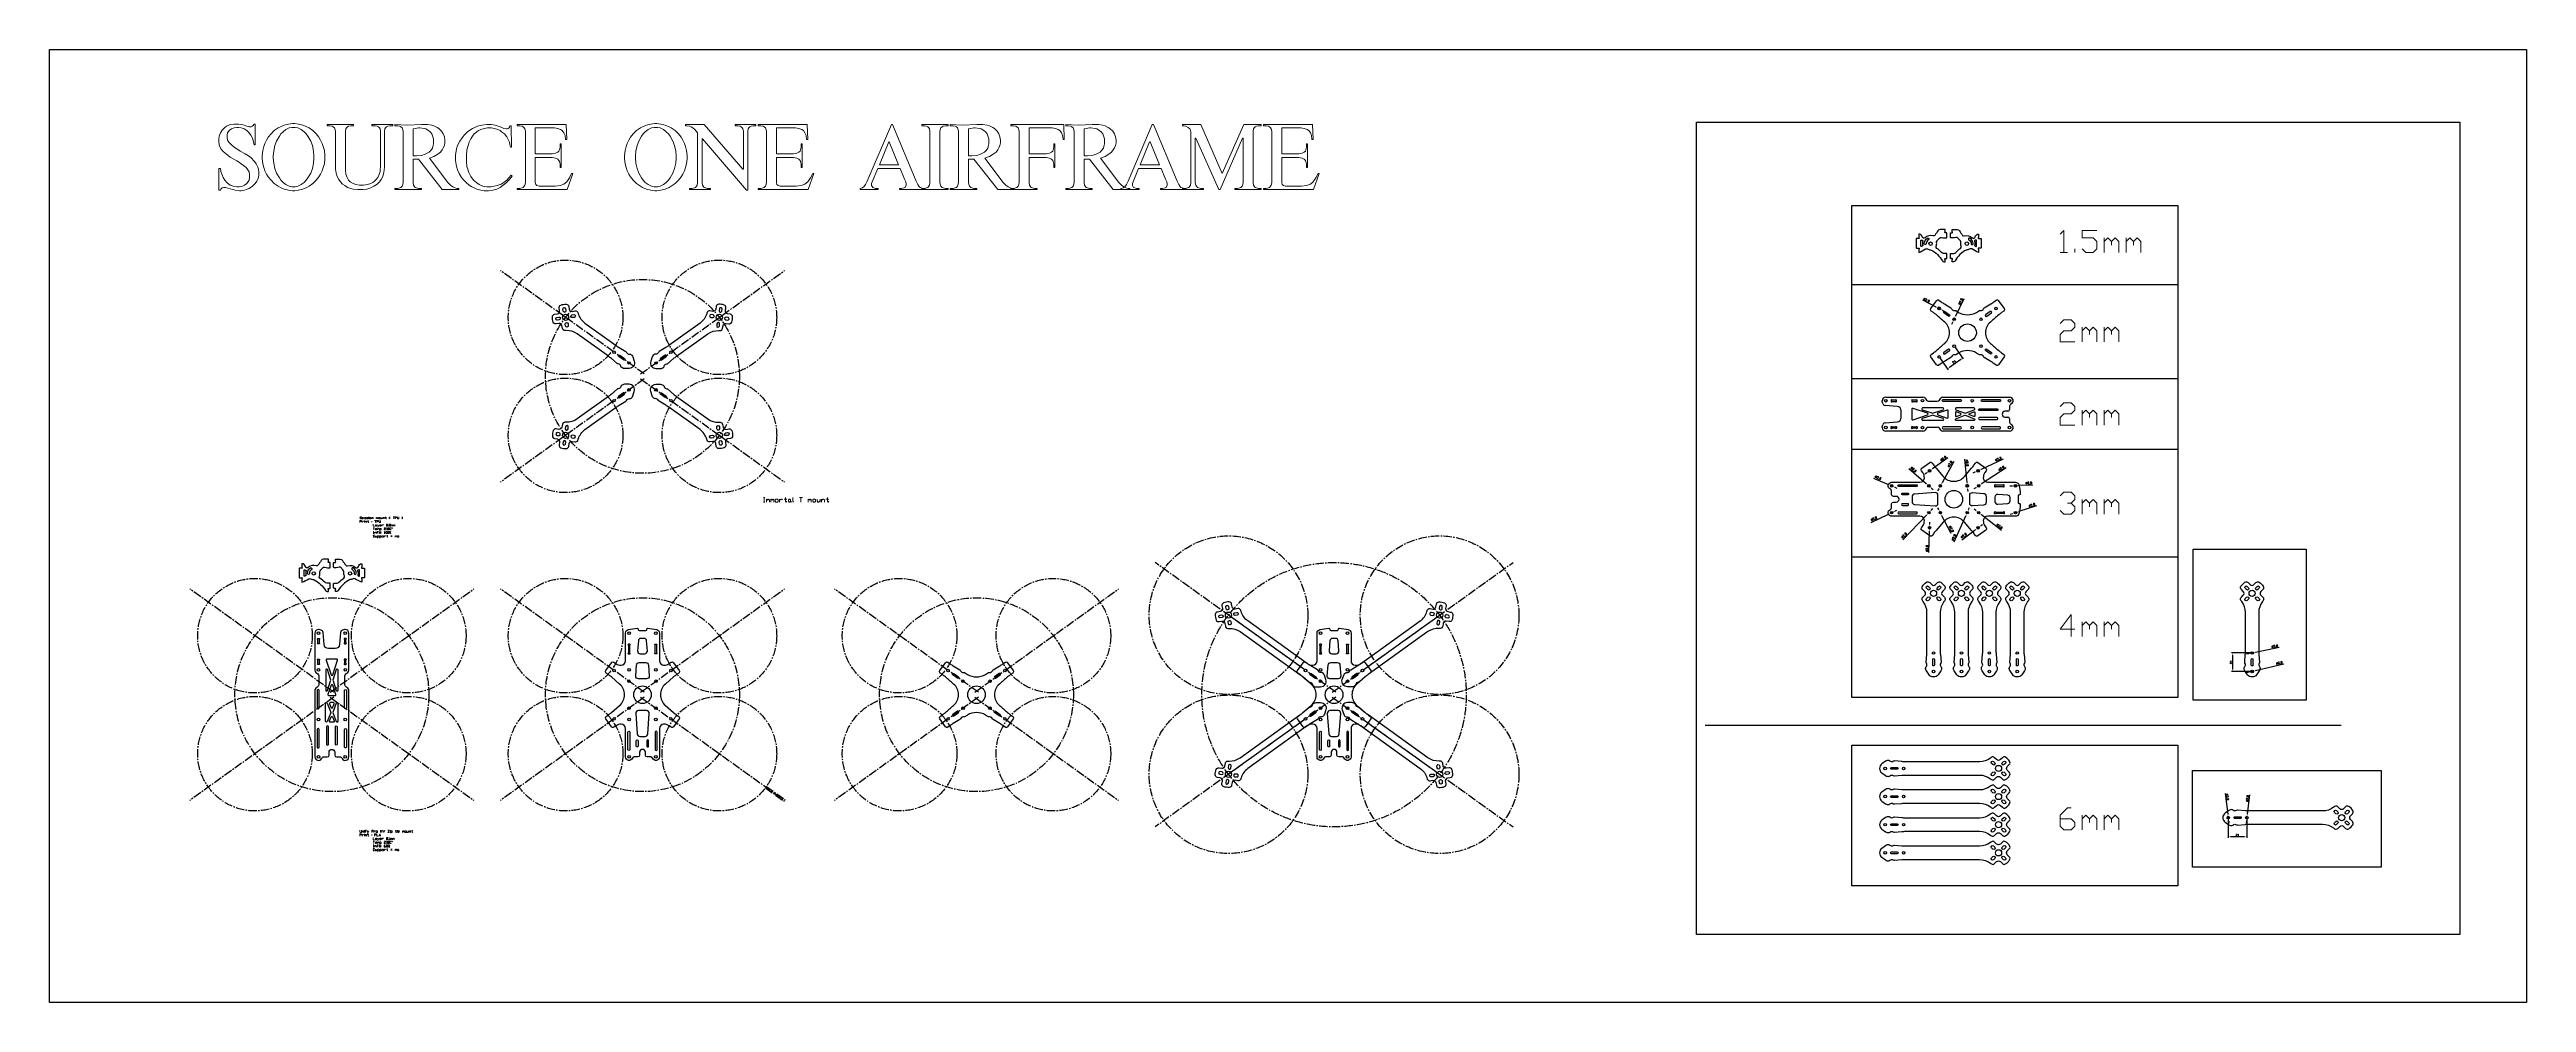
# Model space of a CAD drawing. Header units: millimetres. Extents: x 517 to 3327, y 581 to 1662.
import ezdxf

# ---------------------------------------------------------------- set-up
doc = ezdxf.new("R2010")
doc.units = ezdxf.units.MM
doc.header["$LTSCALE"] = 0.5
doc.linetypes.add('CENTER2', pattern=[28.575, 19.05, -3.175, 3.175, -3.175])
for name, color, linetype in [('1', 2, 'Continuous'), ('3', 4, 'Continuous'), ('5', 6, 'Continuous'), ('8', 254, 'Continuous'), ('Arms', 250, 'Continuous'), ('Cen', 5, 'CENTER2'), ('draw', 1, 'Continuous'), ('Runcam-Eagle', 30, 'Continuous')]:
    doc.layers.add(name, color=color, linetype=linetype)
doc.styles.get("Standard").update_dxf_attribs({"font": 'txt.shx', "bigfont": 'chineset.shx'})
doc.dimstyles.new('ISO-25', dxfattribs={"dimtxt": 2.5, "dimasz": 2.5, "dimexe": 1.25, "dimexo": 0.625, "dimtad": 1, "dimtxsty": 'Standard', "dimcen": 2.5, "dimadec": 0, "dimazin": 0, "dimtfac": 1, "dimtmove": 0, "dimatfit": 3, "dimfxl": 1, "dimarcsym": 0})

# ---------------------------------------------------------------- blocks, each defined once
blk = doc.blocks.new('*D15')
at = {"layer": 'Defpoints', "color": 0, "transparency": 16777216}
for p in [(3014.6, 977.1), (3017.4, 977.7)]:
    blk.add_point(p, dxfattribs=at)
at = {"layer": 'draw', "color": 0, "lineweight": -2, "transparency": 16777216}
for p, q in [((3012.2, 976.6), (3009.7, 976.1)), ((3014.6, 977.1), (3017.4, 977.7)), ((3046.8, 983.6), (3019.9, 978.1))]:
    blk.add_line(p, q, dxfattribs=at)
at = {"layer": 'draw', "color": 0, "transparency": 16777216}
for points in [[(3012.1, 977), (3012.2, 976.2), (3014.6, 977.1)], [(3019.8, 978.6), (3020, 977.7), (3017.4, 977.7)]]:
    blk.add_solid(points, dxfattribs=at)
at = {"layer": 'draw', "color": 0, "transparency": 16777216, "insert": (3041.9, 984.7), "char_height": 2.5, "attachment_point": 5, "rotation": 11.4196}
blk.add_mtext('∅2,9', dxfattribs=at)
blk = doc.blocks.new('*D16')
at = {"layer": 'Defpoints', "color": 0, "transparency": 16777216}
for p in [(3014.6, 956), (3017.4, 956.7)]:
    blk.add_point(p, dxfattribs=at)
at = {"layer": 'draw', "color": 0, "lineweight": -2, "transparency": 16777216}
for p, q in [((3014.6, 956), (3017.4, 956.7)), ((3052, 964.7), (3019.9, 957.3)), ((3012.2, 955.5), (3009.7, 954.9))]:
    blk.add_line(p, q, dxfattribs=at)
at = {"layer": 'draw', "color": 0, "transparency": 16777216}
for points in [[(3012.1, 955.9), (3012.3, 955.1), (3014.6, 956)], [(3019.8, 957.7), (3020, 956.8), (3017.4, 956.7)]]:
    blk.add_solid(points, dxfattribs=at)
at = {"layer": 'draw', "color": 0, "transparency": 16777216, "insert": (3047, 965.7), "char_height": 2.5, "attachment_point": 5, "rotation": 12.9923}
blk.add_mtext('∅2,9', dxfattribs=at)
blk = doc.blocks.new('*D17')
at = {"layer": 'Defpoints', "color": 0, "transparency": 16777216}
for p in [(2994.1, 977.4), (3016, 977.4), (3016, 956.4)]:
    blk.add_point(p, dxfattribs=at)
at = {"layer": 'draw', "color": 0, "lineweight": -2, "transparency": 16777216}
for p, q in [((3015.4, 977.4), (2992.8, 977.4)), ((3015.4, 956.4), (2992.8, 956.4)), ((2994.1, 958.9), (2994.1, 974.9))]:
    blk.add_line(p, q, dxfattribs=at)
at = {"layer": 'draw', "color": 0, "transparency": 16777216}
for points in [[(2993.7, 974.9), (2994.5, 974.9), (2994.1, 977.4)], [(2993.7, 958.9), (2994.5, 958.9), (2994.1, 956.4)]]:
    blk.add_solid(points, dxfattribs=at)
at = {"layer": 'draw', "color": 0, "transparency": 16777216, "insert": (2992.2, 966.9), "char_height": 2.5, "attachment_point": 5, "rotation": 90}
blk.add_mtext('21', dxfattribs=at)
blk = doc.blocks.new('*D19')
at = {"layer": 'Defpoints', "color": 0, "transparency": 16777216}
for p in [(2661.6, 1137.9), (2663, 1135.3)]:
    blk.add_point(p, dxfattribs=at)
at = {"layer": 'draw', "color": 0, "lineweight": -2, "transparency": 16777216}
for p, q in [((2660.5, 1140.1), (2659.3, 1142.3)), ((2661.6, 1137.9), (2663, 1135.3)), ((2674.6, 1113), (2664.1, 1133.1))]:
    blk.add_line(p, q, dxfattribs=at)
at = {"layer": 'draw', "color": 0, "transparency": 16777216}
for points in [[(2660.9, 1140.3), (2660.1, 1139.9), (2661.6, 1137.9)], [(2664.5, 1133.3), (2663.8, 1132.9), (2663, 1135.3)]]:
    blk.add_solid(points, dxfattribs=at)
at = {"layer": 'draw', "color": 0, "transparency": 16777216, "insert": (2674.4, 1118), "char_height": 2.5, "attachment_point": 5, "rotation": 297.5598}
blk.add_mtext('∅2,9', dxfattribs=at)
blk = doc.blocks.new('*D20')
at = {"layer": 'Defpoints', "color": 0, "transparency": 16777216}
for p in [(2703.9, 1118.7), (2706.2, 1120.4)]:
    blk.add_point(p, dxfattribs=at)
at = {"layer": 'draw', "color": 0, "lineweight": -2, "transparency": 16777216}
for p, q in [((2686.7, 1105.9), (2701.9, 1117.2)), ((2706.2, 1120.4), (2703.9, 1118.7)), ((2708.2, 1121.9), (2710.2, 1123.4))]:
    blk.add_line(p, q, dxfattribs=at)
at = {"layer": 'draw', "color": 0, "transparency": 16777216}
for points in [[(2701.6, 1117.5), (2702.1, 1116.9), (2703.9, 1118.7)], [(2708, 1122.2), (2708.5, 1121.6), (2706.2, 1120.4)]]:
    blk.add_solid(points, dxfattribs=at)
at = {"layer": 'draw', "color": 0, "transparency": 16777216, "insert": (2689.1, 1110.3), "char_height": 2.5, "attachment_point": 5, "rotation": 36.5504}
blk.add_mtext('∅2,9', dxfattribs=at)
blk = doc.blocks.new('*D21')
at = {"layer": 'Defpoints', "color": 0, "transparency": 16777216}
for p in [(2746.1, 1136.2), (2748.9, 1137.1)]:
    blk.add_point(p, dxfattribs=at)
at = {"layer": 'draw', "color": 0, "lineweight": -2, "transparency": 16777216}
for p, q in [((2743.8, 1135.4), (2741.4, 1134.6)), ((2746.1, 1136.2), (2748.9, 1137.1)), ((2771.3, 1144.4), (2751.3, 1137.8))]:
    blk.add_line(p, q, dxfattribs=at)
at = {"layer": 'draw', "color": 0, "transparency": 16777216}
for points in [[(2743.6, 1135.8), (2743.9, 1135), (2746.1, 1136.2)], [(2751.1, 1138.2), (2751.4, 1137.4), (2748.9, 1137.1)]]:
    blk.add_solid(points, dxfattribs=at)
at = {"layer": 'draw', "color": 0, "transparency": 16777216, "insert": (2766.3, 1144.9), "char_height": 2.5, "attachment_point": 5, "rotation": 18.0597}
blk.add_mtext('∅2,9', dxfattribs=at)
blk = doc.blocks.new('*D22')
at = {"layer": 'Defpoints', "color": 0, "transparency": 16777216}
for p in [(2746.1, 1167), (2749, 1167.2)]:
    blk.add_point(p, dxfattribs=at)
at = {"layer": 'draw', "color": 0, "lineweight": -2, "transparency": 16777216}
for p, q in [((2743.6, 1166.9), (2741.1, 1166.8)), ((2746.1, 1167), (2749, 1167.2)), ((2767.3, 1168), (2751.5, 1167.3))]:
    blk.add_line(p, q, dxfattribs=at)
at = {"layer": 'draw', "color": 0, "transparency": 16777216}
for points in [[(2743.6, 1167.3), (2743.6, 1166.5), (2746.1, 1167)], [(2751.4, 1167.7), (2751.5, 1166.9), (2749, 1167.2)]]:
    blk.add_solid(points, dxfattribs=at)
at = {"layer": 'draw', "color": 0, "transparency": 16777216, "insert": (2762.7, 1169.9), "char_height": 2.5, "attachment_point": 5, "rotation": 2.6773}
blk.add_mtext('∅2,9', dxfattribs=at)
blk = doc.blocks.new('*D23')
at = {"layer": 'Defpoints', "color": 0, "transparency": 16777216}
for p in [(2703.7, 1183.6), (2706.4, 1184.8)]:
    blk.add_point(p, dxfattribs=at)
at = {"layer": 'draw', "color": 0, "lineweight": -2, "transparency": 16777216}
for p, q in [((2701.5, 1182.5), (2699.2, 1181.5)), ((2703.7, 1183.6), (2706.4, 1184.8)), ((2733.4, 1197.2), (2708.7, 1185.8))]:
    blk.add_line(p, q, dxfattribs=at)
at = {"layer": 'draw', "color": 0, "transparency": 16777216}
for points in [[(2701.3, 1182.9), (2701.7, 1182.1), (2703.7, 1183.6)], [(2708.5, 1186.2), (2708.8, 1185.4), (2706.4, 1184.8)]]:
    blk.add_solid(points, dxfattribs=at)
at = {"layer": 'draw', "color": 0, "transparency": 16777216, "insert": (2728.3, 1197.2), "char_height": 2.5, "attachment_point": 5, "rotation": 24.8179}
blk.add_mtext('∅2,9', dxfattribs=at)
blk = doc.blocks.new('*D24')
at = {"layer": 'Defpoints', "color": 0, "transparency": 16777216}
for p in [(2704.6, 1166.3), (2707, 1167.9)]:
    blk.add_point(p, dxfattribs=at)
at = {"layer": 'draw', "color": 0, "lineweight": -2, "transparency": 16777216}
for p, q in [((2736.8, 1187.4), (2709.1, 1169.3)), ((2702.5, 1164.9), (2700.4, 1163.6)), ((2704.6, 1166.3), (2707, 1167.9))]:
    blk.add_line(p, q, dxfattribs=at)
at = {"layer": 'draw', "color": 0, "transparency": 16777216}
for points in [[(2702.3, 1165.3), (2702.7, 1164.6), (2704.6, 1166.3)], [(2708.9, 1169.6), (2709.3, 1168.9), (2707, 1167.9)]]:
    blk.add_solid(points, dxfattribs=at)
at = {"layer": 'draw', "color": 0, "transparency": 16777216, "insert": (2731.8, 1186.6), "char_height": 2.5, "attachment_point": 5, "rotation": 33.2106}
blk.add_mtext('∅2,9', dxfattribs=at)
blk = doc.blocks.new('*D25')
at = {"layer": 'Defpoints', "color": 0, "transparency": 16777216}
for p in [(2692.7, 1168.5), (2693, 1165.7)]:
    blk.add_point(p, dxfattribs=at)
at = {"layer": 'draw', "color": 0, "lineweight": -2, "transparency": 16777216}
for p, q in [((2689.8, 1197.4), (2692.4, 1171)), ((2693, 1165.7), (2692.7, 1168.5)), ((2693.2, 1163.2), (2693.5, 1160.7))]:
    blk.add_line(p, q, dxfattribs=at)
at = {"layer": 'draw', "color": 0, "transparency": 16777216}
for points in [[(2692.8, 1171.1), (2692, 1171), (2692.7, 1168.5)], [(2693.6, 1163.2), (2692.8, 1163.1), (2693, 1165.7)]]:
    blk.add_solid(points, dxfattribs=at)
at = {"layer": 'draw', "color": 0, "transparency": 16777216, "insert": (2692.3, 1193), "char_height": 2.5, "attachment_point": 5, "rotation": 275.7437}
blk.add_mtext('∅2,9', dxfattribs=at)
blk = doc.blocks.new('*D26')
at = {"layer": 'Defpoints', "color": 0, "transparency": 16777216}
for p in [(2661.6, 1165.8), (2663, 1168.4)]:
    blk.add_point(p, dxfattribs=at)
at = {"layer": 'draw', "color": 0, "lineweight": -2, "transparency": 16777216}
for p, q in [((2677.5, 1194.7), (2664.2, 1170.6)), ((2660.4, 1163.6), (2659.2, 1161.5)), ((2661.6, 1165.8), (2663, 1168.4))]:
    blk.add_line(p, q, dxfattribs=at)
at = {"layer": 'draw', "color": 0, "transparency": 16777216}
for points in [[(2660, 1163.8), (2660.8, 1163.4), (2661.6, 1165.8)], [(2663.9, 1170.8), (2664.6, 1170.4), (2663, 1168.4)]]:
    blk.add_solid(points, dxfattribs=at)
at = {"layer": 'draw', "color": 0, "transparency": 16777216, "insert": (2673.5, 1191.7), "char_height": 2.5, "attachment_point": 5, "rotation": 61.1323}
blk.add_mtext('∅2,9', dxfattribs=at)
blk = doc.blocks.new('*D27')
at = {"layer": 'Defpoints', "color": 0, "transparency": 16777216}
for p in [(2648.9, 1183.3), (2651.3, 1185)]:
    blk.add_point(p, dxfattribs=at)
at = {"layer": 'draw', "color": 0, "lineweight": -2, "transparency": 16777216}
for p, q in [((2646.8, 1181.9), (2644.8, 1180.4)), ((2648.9, 1183.3), (2651.3, 1185)), ((2670.9, 1198.9), (2653.3, 1186.4))]:
    blk.add_line(p, q, dxfattribs=at)
at = {"layer": 'draw', "color": 0, "transparency": 16777216}
for points in [[(2646.6, 1182.2), (2647.1, 1181.5), (2648.9, 1183.3)], [(2653.1, 1186.8), (2653.5, 1186.1), (2651.3, 1185)]]:
    blk.add_solid(points, dxfattribs=at)
at = {"layer": 'draw', "color": 0, "transparency": 16777216, "insert": (2666, 1197.9), "char_height": 2.5, "attachment_point": 5, "rotation": 35.2262}
blk.add_mtext('∅2,9', dxfattribs=at)
blk = doc.blocks.new('*D28')
at = {"layer": 'Defpoints', "color": 0, "transparency": 16777216}
for p in [(2648.2, 1168.1), (2650.4, 1166.1)]:
    blk.add_point(p, dxfattribs=at)
at = {"layer": 'draw', "color": 0, "lineweight": -2, "transparency": 16777216}
for p, q in [((2626.7, 1186.8), (2646.3, 1169.7)), ((2650.4, 1166.1), (2648.2, 1168.1)), ((2652.3, 1164.5), (2654.2, 1162.9))]:
    blk.add_line(p, q, dxfattribs=at)
at = {"layer": 'draw', "color": 0, "transparency": 16777216}
for points in [[(2646.6, 1170), (2646.1, 1169.4), (2648.2, 1168.1)], [(2652.6, 1164.8), (2652, 1164.2), (2650.4, 1166.1)]]:
    blk.add_solid(points, dxfattribs=at)
at = {"layer": 'draw', "color": 0, "transparency": 16777216, "insert": (2631.6, 1185.3), "char_height": 2.5, "attachment_point": 5, "rotation": 318.9507}
blk.add_mtext('∅2,9', dxfattribs=at)
blk = doc.blocks.new('*D29')
at = {"layer": 'Defpoints', "color": 0, "transparency": 16777216}
for p in [(2692.2, 1135.3), (2693.4, 1137.9)]:
    blk.add_point(p, dxfattribs=at)
at = {"layer": 'draw', "color": 0, "lineweight": -2, "transparency": 16777216}
for p, q in [((2678.1, 1103.4), (2691.2, 1133)), ((2693.4, 1137.9), (2692.2, 1135.3)), ((2694.4, 1140.2), (2695.4, 1142.5))]:
    blk.add_line(p, q, dxfattribs=at)
at = {"layer": 'draw', "color": 0, "transparency": 16777216}
for points in [[(2690.8, 1133.2), (2691.6, 1132.8), (2692.2, 1135.3)], [(2694, 1140.4), (2694.8, 1140), (2693.4, 1137.9)]]:
    blk.add_solid(points, dxfattribs=at)
at = {"layer": 'draw', "color": 0, "transparency": 16777216, "insert": (2678, 1108.4), "char_height": 2.5, "attachment_point": 5, "rotation": 66.0874}
blk.add_mtext('∅2,9', dxfattribs=at)
blk = doc.blocks.new('*D30')
at = {"layer": 'Defpoints', "color": 0, "transparency": 16777216}
for p in [(2704.7, 1137.5), (2707, 1135.7)]:
    blk.add_point(p, dxfattribs=at)
at = {"layer": 'draw', "color": 0, "lineweight": -2, "transparency": 16777216}
for p, q in [((2702.7, 1139), (2700.8, 1140.6)), ((2704.7, 1137.5), (2707, 1135.7)), ((2731.5, 1116.3), (2708.9, 1134.2))]:
    blk.add_line(p, q, dxfattribs=at)
at = {"layer": 'draw', "color": 0, "transparency": 16777216}
for points in [[(2703, 1139.4), (2702.5, 1138.7), (2704.7, 1137.5)], [(2709.2, 1134.5), (2708.7, 1133.8), (2707, 1135.7)]]:
    blk.add_solid(points, dxfattribs=at)
at = {"layer": 'draw', "color": 0, "transparency": 16777216, "insert": (2729.2, 1120.8), "char_height": 2.5, "attachment_point": 5, "rotation": 321.7012}
blk.add_mtext('∅2,9', dxfattribs=at)
blk = doc.blocks.new('*D31')
at = {"layer": 'Defpoints', "color": 0, "transparency": 16777216}
for p in [(2650, 1118.1), (2650.1, 1121)]:
    blk.add_point(p, dxfattribs=at)
at = {"layer": 'draw', "color": 0, "lineweight": -2, "transparency": 16777216}
for p, q in [((2650.2, 1123.5), (2650.2, 1126)), ((2649.4, 1091.3), (2650, 1115.6)), ((2650.1, 1121), (2650, 1118.1))]:
    blk.add_line(p, q, dxfattribs=at)
at = {"layer": 'draw', "color": 0, "transparency": 16777216}
for points in [[(2649.6, 1115.6), (2650.4, 1115.6), (2650, 1118.1)], [(2649.7, 1123.5), (2650.6, 1123.5), (2650.1, 1121)]]:
    blk.add_solid(points, dxfattribs=at)
at = {"layer": 'draw', "color": 0, "transparency": 16777216, "insert": (2647.5, 1096), "char_height": 2.5, "attachment_point": 5, "rotation": 88.7032}
blk.add_mtext('∅2,9', dxfattribs=at)
blk = doc.blocks.new('*D32')
at = {"layer": 'Defpoints', "color": 0, "transparency": 16777216}
for p in [(2648.3, 1135.6), (2650.3, 1137.6)]:
    blk.add_point(p, dxfattribs=at)
at = {"layer": 'draw', "color": 0, "lineweight": -2, "transparency": 16777216}
for p, q in [((2619.8, 1105.8), (2646.6, 1133.8)), ((2650.3, 1137.6), (2648.3, 1135.6)), ((2652.1, 1139.5), (2653.8, 1141.3))]:
    blk.add_line(p, q, dxfattribs=at)
at = {"layer": 'draw', "color": 0, "transparency": 16777216}
for points in [[(2646.3, 1134), (2646.9, 1133.5), (2648.3, 1135.6)], [(2651.7, 1139.7), (2652.4, 1139.2), (2650.3, 1137.6)]]:
    blk.add_solid(points, dxfattribs=at)
at = {"layer": 'draw', "color": 0, "transparency": 16777216, "insert": (2621.4, 1110.5), "char_height": 2.5, "attachment_point": 5, "rotation": 46.2002}
blk.add_mtext('∅2,9', dxfattribs=at)
blk = doc.blocks.new('*D33')
at = {"layer": 'Defpoints', "color": 0, "transparency": 16777216}
for p in [(2605.7, 1136), (2608.3, 1137.2)]:
    blk.add_point(p, dxfattribs=at)
at = {"layer": 'draw', "color": 0, "lineweight": -2, "transparency": 16777216}
for p, q in [((2583.8, 1125.6), (2603.4, 1134.9)), ((2608.3, 1137.2), (2605.7, 1136)), ((2610.6, 1138.3), (2612.8, 1139.4))]:
    blk.add_line(p, q, dxfattribs=at)
at = {"layer": 'draw', "color": 0, "transparency": 16777216}
for points in [[(2603.3, 1135.3), (2603.6, 1134.5), (2605.7, 1136)], [(2610.4, 1138.7), (2610.8, 1137.9), (2608.3, 1137.2)]]:
    blk.add_solid(points, dxfattribs=at)
at = {"layer": 'draw', "color": 0, "transparency": 16777216, "insert": (2587.1, 1129.4), "char_height": 2.5, "attachment_point": 5, "rotation": 25.4103}
blk.add_mtext('∅2,9', dxfattribs=at)
blk = doc.blocks.new('*D34')
at = {"layer": 'Defpoints', "color": 0, "transparency": 16777216}
for p in [(2605.7, 1167.7), (2608.3, 1166.5)]:
    blk.add_point(p, dxfattribs=at)
at = {"layer": 'draw', "color": 0, "lineweight": -2, "transparency": 16777216}
for p, q in [((2586.5, 1175.9), (2603.4, 1168.7)), ((2608.3, 1166.5), (2605.7, 1167.7)), ((2610.6, 1165.6), (2612.9, 1164.6))]:
    blk.add_line(p, q, dxfattribs=at)
at = {"layer": 'draw', "color": 0, "transparency": 16777216}
for points in [[(2603.5, 1169), (2603.2, 1168.3), (2605.7, 1167.7)], [(2610.8, 1165.9), (2610.5, 1165.2), (2608.3, 1166.5)]]:
    blk.add_solid(points, dxfattribs=at)
at = {"layer": 'draw', "color": 0, "transparency": 16777216, "insert": (2591.5, 1176), "char_height": 2.5, "attachment_point": 5, "rotation": 336.9091}
blk.add_mtext('∅2,9', dxfattribs=at)
blk = doc.blocks.new('*D35')
at = {"layer": 'Defpoints', "color": 0, "transparency": 16777216}
for p in [(2659.5, 1369.1), (2662.1, 1367.8)]:
    blk.add_point(p, dxfattribs=at)
at = {"layer": 'draw', "color": 0, "lineweight": -2, "transparency": 16777216}
for p, q in [((2641.9, 1378.3), (2657.3, 1370.3)), ((2662.1, 1367.8), (2659.5, 1369.1)), ((2664.3, 1366.6), (2666.5, 1365.5))]:
    blk.add_line(p, q, dxfattribs=at)
blk.add_arc((2660.8, 1368.4), 1.45, 84.0159, 201.9292, dxfattribs=at)
at = {"layer": 'draw', "color": 0, "transparency": 16777216}
for points in [[(2657.5, 1370.6), (2657.1, 1369.9), (2659.5, 1369.1)], [(2664.5, 1367), (2664.1, 1366.3), (2662.1, 1367.8)]]:
    blk.add_solid(points, dxfattribs=at)
at = {"layer": 'draw', "color": 0, "transparency": 16777216, "insert": (2646.6, 1377.9), "char_height": 2.5, "attachment_point": 5, "rotation": 332.5363}
blk.add_mtext('∅2.9', dxfattribs=at)
blk = doc.blocks.new('*D36')
at = {"layer": 'Defpoints', "color": 0, "transparency": 16777216}
for p in [(2677.3, 1354.9), (2678.5, 1357.5)]:
    blk.add_point(p, dxfattribs=at)
at = {"layer": 'draw', "color": 0, "lineweight": -2, "transparency": 16777216}
for p, q in [((2688.8, 1379.4), (2679.6, 1359.8)), ((2676.2, 1352.6), (2675.1, 1350.4)), ((2677.3, 1354.9), (2678.5, 1357.5))]:
    blk.add_line(p, q, dxfattribs=at)
at = {"layer": 'draw', "color": 0, "transparency": 16777216}
for points in [[(2675.8, 1352.8), (2676.6, 1352.4), (2677.3, 1354.9)], [(2679.2, 1359.9), (2679.9, 1359.6), (2678.5, 1357.5)]]:
    blk.add_solid(points, dxfattribs=at)
at = {"layer": 'draw', "color": 0, "transparency": 16777216, "insert": (2685.3, 1376.3), "char_height": 2.5, "attachment_point": 5, "rotation": 64.7758}
blk.add_mtext('∅2.9', dxfattribs=at)
blk = doc.blocks.new('*D37')
at = {"layer": 'Defpoints', "color": 0, "transparency": 16777216}
for p in [(2677.9, 1325.7), (2660.8, 1313.4), (2670.5, 1299.9)]:
    blk.add_point(p, dxfattribs=at)
at = {"layer": 'draw', "color": 0, "lineweight": -2, "transparency": 16777216}
for p, q in [((2678.2, 1325.2), (2688.3, 1311.2)), ((2661.2, 1312.9), (2671.2, 1298.9)), ((2685.5, 1310.7), (2672.5, 1301.4))]:
    blk.add_line(p, q, dxfattribs=at)
at = {"layer": 'draw', "color": 0, "transparency": 16777216}
for points in [[(2672.3, 1301.7), (2672.8, 1301.1), (2670.5, 1299.9)], [(2685.3, 1311.1), (2685.8, 1310.4), (2687.6, 1312.2)]]:
    blk.add_solid(points, dxfattribs=at)
at = {"layer": 'draw', "color": 0, "transparency": 16777216, "insert": (2678, 1307.6), "char_height": 2.5, "attachment_point": 5, "rotation": 35.6806}
blk.add_mtext('21', dxfattribs=at)
blk = doc.blocks.new('*D38')
at = {"layer": 'Defpoints', "color": 0, "transparency": 16777216}
for p in [(2988.8, 792), (2989.2, 789.1)]:
    blk.add_point(p, dxfattribs=at)
at = {"layer": 'draw', "color": 0, "lineweight": -2, "transparency": 16777216}
for p, q in [((2985.5, 818), (2988.5, 794.4)), ((2989.2, 789.1), (2988.8, 792)), ((2989.5, 786.6), (2989.8, 784.1))]:
    blk.add_line(p, q, dxfattribs=at)
at = {"layer": 'draw', "color": 0, "transparency": 16777216}
for points in [[(2988.9, 794.5), (2988.1, 794.4), (2988.8, 792)], [(2989.9, 786.7), (2989.1, 786.5), (2989.2, 789.1)]]:
    blk.add_solid(points, dxfattribs=at)
at = {"layer": 'draw', "color": 0, "transparency": 16777216, "insert": (2987.9, 813.9), "char_height": 2.5, "attachment_point": 5, "rotation": 277.2211}
blk.add_mtext('∅2.9', dxfattribs=at)
blk = doc.blocks.new('*D39')
at = {"layer": 'Defpoints', "color": 0, "transparency": 16777216}
for p in [(3009.8, 789.1), (3010.2, 792)]:
    blk.add_point(p, dxfattribs=at)
at = {"layer": 'draw', "color": 0, "lineweight": -2, "transparency": 16777216}
for p, q in [((3013.2, 816.4), (3010.5, 794.4)), ((3009.8, 789.1), (3010.2, 792)), ((3009.5, 786.6), (3009.2, 784.1))]:
    blk.add_line(p, q, dxfattribs=at)
at = {"layer": 'draw', "color": 0, "transparency": 16777216}
for points in [[(3009.1, 786.7), (3009.9, 786.5), (3009.8, 789.1)], [(3010.1, 794.5), (3010.9, 794.4), (3010.2, 792)]]:
    blk.add_solid(points, dxfattribs=at)
at = {"layer": 'draw', "color": 0, "transparency": 16777216, "insert": (3010.8, 812.3), "char_height": 2.5, "attachment_point": 5, "rotation": 82.8499}
blk.add_mtext('∅2.9', dxfattribs=at)
blk = doc.blocks.new('*D40')
at = {"layer": 'Defpoints', "color": 0, "transparency": 16777216}
for p in [(2989, 790.5), (3010, 790.5), (2989, 768.7)]:
    blk.add_point(p, dxfattribs=at)
at = {"layer": 'draw', "color": 0, "lineweight": -2, "transparency": 16777216}
for p, q in [((2989, 789.9), (2989, 767.4)), ((3010, 789.9), (3010, 767.4)), ((3007.5, 768.7), (2991.5, 768.7))]:
    blk.add_line(p, q, dxfattribs=at)
at = {"layer": 'draw', "color": 0, "transparency": 16777216}
for points in [[(2991.5, 769.1), (2991.5, 768.3), (2989, 768.7)], [(3007.5, 769.1), (3007.5, 768.3), (3010, 768.7)]]:
    blk.add_solid(points, dxfattribs=at)
at = {"layer": 'draw', "color": 0, "transparency": 16777216, "insert": (2999.5, 770.6), "char_height": 2.5, "attachment_point": 5}
blk.add_mtext('21', dxfattribs=at)

msp = doc.modelspace()

# ---------------------------------------------------------------- linework, layer by layer
msp.add_line((2395.401, 895.254), (3117.201, 895.254))
at = {"lineweight": 0}
for points in [[(2798.214, 1452.652), (2802.384, 1456.766), (2802.384, 1431.804)], [(2814.893, 1431.804), (2814.893, 1435.973)], [(2823.233, 1435.973), (2827.402, 1431.804), (2835.686, 1431.804), (2839.856, 1435.973), (2839.856, 1444.313), (2835.686, 1448.483), (2823.233, 1448.483), (2823.233, 1456.766), (2839.856, 1456.766)], [(2848.195, 1431.804), (2848.195, 1448.483)], [(2848.195, 1444.313), (2852.365, 1448.483), (2856.535, 1444.313), (2856.535, 1440.143)], [(2856.535, 1444.313), (2860.705, 1448.483), (2864.874, 1444.313), (2864.874, 1431.804)], [(2873.158, 1431.804), (2873.158, 1448.483)], [(2873.158, 1444.313), (2877.328, 1448.483), (2881.498, 1444.313), (2881.498, 1440.143)], [(2881.498, 1444.313), (2885.667, 1448.483), (2889.837, 1444.313), (2889.837, 1431.804)], [(2798.214, 1431.804), (2806.554, 1431.804)], [(2798.214, 1351.523), (2802.384, 1355.692), (2810.724, 1355.692), (2814.893, 1351.523), (2814.893, 1347.353), (2810.724, 1343.183), (2802.384, 1343.183), (2798.214, 1339.014), (2798.214, 1330.674), (2814.893, 1330.674)], [(2823.233, 1330.674), (2823.233, 1347.353)], [(2823.233, 1343.183), (2827.402, 1347.353), (2831.517, 1343.183), (2831.517, 1339.014)], [(2831.517, 1343.183), (2835.686, 1347.353), (2839.856, 1343.183), (2839.856, 1330.674)], [(2848.195, 1330.674), (2848.195, 1347.353)], [(2848.195, 1343.183), (2852.365, 1347.353), (2856.535, 1343.183), (2856.535, 1339.014)], [(2856.535, 1343.183), (2860.705, 1347.353), (2864.874, 1343.183), (2864.874, 1330.674)], [(2798.214, 1257.009), (2802.384, 1261.179), (2810.724, 1261.179), (2814.893, 1257.009), (2814.893, 1252.839), (2810.724, 1248.67), (2802.384, 1248.67), (2798.214, 1244.5), (2798.214, 1236.161), (2814.893, 1236.161)], [(2823.233, 1236.161), (2823.233, 1252.839)], [(2823.233, 1248.67), (2827.402, 1252.839), (2831.517, 1248.67), (2831.517, 1244.5)], [(2831.517, 1248.67), (2835.686, 1252.839), (2839.856, 1248.67), (2839.856, 1236.161)], [(2848.195, 1236.161), (2848.195, 1252.839)], [(2848.195, 1248.67), (2852.365, 1252.839), (2856.535, 1248.67), (2856.535, 1244.5)], [(2856.535, 1248.67), (2860.705, 1252.839), (2864.874, 1248.67), (2864.874, 1236.161)], [(2798.214, 1155.88), (2802.384, 1160.049), (2810.724, 1160.049), (2814.893, 1155.88), (2814.893, 1151.71), (2810.724, 1147.54), (2806.554, 1147.54)], [(2810.724, 1147.54), (2814.893, 1143.37), (2814.893, 1139.201), (2810.724, 1135.031), (2802.384, 1135.031), (2798.214, 1139.201)], [(2823.233, 1135.031), (2823.233, 1151.71)], [(2823.233, 1147.54), (2827.402, 1151.71), (2831.517, 1147.54), (2831.517, 1143.37)], [(2831.517, 1147.54), (2835.686, 1151.71), (2839.856, 1147.54), (2839.856, 1135.031)], [(2848.195, 1135.031), (2848.195, 1151.71)], [(2848.195, 1147.54), (2852.365, 1151.71), (2856.535, 1147.54), (2856.535, 1143.37)], [(2856.535, 1147.54), (2860.705, 1151.71), (2864.874, 1147.54), (2864.874, 1135.031)], [(2814.893, 1004.435), (2798.214, 1004.435), (2810.724, 1021.114), (2810.724, 996.096)], [(2823.233, 996.096), (2823.233, 1012.775)], [(2823.233, 1008.605), (2827.402, 1012.775), (2831.517, 1008.605), (2831.517, 1004.435)], [(2831.517, 1008.605), (2835.686, 1012.775), (2839.856, 1008.605), (2839.856, 996.096)], [(2848.195, 996.096), (2848.195, 1012.775)], [(2848.195, 1008.605), (2852.365, 1012.775), (2856.535, 1008.605), (2856.535, 1004.435)], [(2856.535, 1008.605), (2860.705, 1012.775), (2864.874, 1008.605), (2864.874, 996.096)], [(2798.237, 789.046), (2810.699, 789.046), (2814.888, 784.857), (2814.888, 780.703), (2810.699, 776.514), (2802.391, 776.514), (2798.237, 780.703), (2798.237, 793.2), (2806.545, 801.543), (2810.699, 801.543)], [(2823.196, 776.514), (2823.196, 793.2)], [(2823.196, 789.046), (2827.385, 793.2), (2831.539, 789.046), (2831.539, 784.857)], [(2831.539, 789.046), (2835.693, 793.2), (2839.847, 789.046), (2839.847, 776.514)], [(2848.19, 776.514), (2848.19, 793.2)], [(2848.19, 789.046), (2852.344, 793.2), (2856.533, 789.046), (2856.533, 784.857)], [(2856.533, 789.046), (2860.687, 793.2), (2864.841, 789.046), (2864.841, 776.514)]]:
    msp.add_lwpolyline(points, dxfattribs=at)
for points in [[(2949.039, 1095.303), (3077.527, 1095.303), (3077.527, 923.65), (2949.039, 923.65)], [(2948.51, 843.957), (3162.398, 843.957), (3162.398, 734.437), (2948.51, 734.437)]]:
    msp.add_lwpolyline(points, close=True)
at = {"layer": '1'}
for p, q in [((2600.347, 1267.741), (2642.546, 1267.741)), ((2665.184, 1267.741), (2740.857, 1267.741)), ((2596.347, 1262.991), (2596.347, 1263.741)), ((2596.974, 1260.65), (2596.347, 1262.991)), ((2613.385, 1257.233), (2599.611, 1258.438)), ((2599.611, 1238.545), (2613.385, 1239.75)), ((2617.949, 1244.731), (2617.949, 1252.252)), ((2648.959, 1263.241), (2658.77, 1263.241)), ((2738.857, 1251.741), (2735.606, 1251.741)), ((2735.606, 1245.241), (2738.857, 1245.241)), ((2740.857, 1257.417), (2740.857, 1253.741)), ((2740.857, 1243.241), (2740.857, 1239.566)), ((2596.347, 1233.991), (2596.974, 1236.333)), ((2596.347, 1233.241), (2596.347, 1233.991)), ((2642.546, 1229.241), (2600.347, 1229.241)), ((2648.959, 1233.741), (2658.77, 1233.741)), ((2740.857, 1229.241), (2665.184, 1229.241))]:
    msp.add_line(p, q, dxfattribs=at)
for points in [[(2612.465, 1264.491, 1), (2611.465, 1264.491), (2607.465, 1264.491, 1), (2606.465, 1264.491), (2606.465, 1262.991, 1), (2607.465, 1262.991), (2611.465, 1262.991, 1), (2612.465, 1262.991)], [(2635.929, 1264.491, 1), (2634.929, 1264.491), (2630.929, 1264.491, 1), (2629.929, 1264.491), (2629.929, 1262.991, 1), (2630.929, 1262.991), (2634.929, 1262.991, 1), (2635.929, 1262.991)], [(2665.297, 1262.991, -1), (2665.297, 1264.991), (2685.297, 1264.991, -1), (2685.297, 1262.991)], [(2709.702, 1262.991, -1), (2709.702, 1264.991), (2729.702, 1264.991, -1), (2729.702, 1262.991)], [(2629.949, 1254.057), (2629.949, 1242.926, 0.51340948), (2631.27, 1241.978), (2647.707, 1247.544, 0.71717678), (2647.707, 1249.438), (2631.27, 1255.004, 0.51340948)], [(2641.818, 1253.544), (2652.661, 1249.873, 0.16470245), (2654.585, 1249.873), (2665.428, 1253.544, 0.84877024), (2665.107, 1255.491), (2642.139, 1255.491, 0.84877024)], [(2642.139, 1241.491), (2665.107, 1241.491, 0.84877024), (2665.428, 1243.438), (2654.585, 1247.11, 0.16470245), (2652.661, 1247.11), (2641.818, 1243.438, 0.84877024)], [(2659.538, 1247.544), (2669.976, 1244.01, 0.51340948), (2671.297, 1244.957), (2671.297, 1252.025, 0.51340948), (2669.976, 1252.973), (2659.538, 1249.438, 0.71717678)], [(2680.297, 1255.491, 0.83108676), (2679.937, 1253.558), (2689.297, 1249.95, 0.1868641), (2691.464, 1249.953), (2700.734, 1253.559, 0.82980402), (2700.371, 1255.491)], [(2679.297, 1250.204), (2679.297, 1246.682, 0.52755197), (2680.659, 1245.75), (2685.207, 1247.519, 0.6851129), (2685.204, 1249.384), (2680.657, 1251.137, 0.52658188)], [(2680.297, 1241.411, -0.83108676), (2679.937, 1243.344), (2689.297, 1246.953, -0.1868641), (2691.464, 1246.949), (2700.734, 1243.343, -0.82980402), (2700.371, 1241.411)], [(2701.455, 1250.204), (2701.455, 1246.682, -0.52755197), (2700.093, 1245.75), (2695.545, 1247.519, -0.6851129), (2695.548, 1249.384), (2700.096, 1251.137, -0.52658188)], [(2706.636, 1252.491, -1), (2706.636, 1254.491), (2726.636, 1254.491, -1), (2726.636, 1252.491)], [(2706.636, 1244.491, 1), (2706.636, 1242.491), (2726.636, 1242.491, 1), (2726.636, 1244.491)], [(2612.465, 1232.491, -1), (2611.465, 1232.491), (2607.465, 1232.491, -1), (2606.465, 1232.491), (2606.465, 1233.991, -1), (2607.465, 1233.991), (2611.465, 1233.991, -1), (2612.465, 1233.991)], [(2635.929, 1232.491, -1), (2634.929, 1232.491), (2630.929, 1232.491, -1), (2629.929, 1232.491), (2629.929, 1233.991, -1), (2630.929, 1233.991), (2634.929, 1233.991, -1), (2635.929, 1233.991)], [(2665.297, 1233.991, 1), (2665.297, 1231.991), (2685.297, 1231.991, 1), (2685.297, 1233.991)], [(2709.702, 1233.991, 1), (2709.702, 1231.991), (2729.702, 1231.991, 1), (2729.702, 1233.991)], [(848.772, 857.738, 0.79988432), (856.386, 859.452), (856.386, 935.125, 0.23609898), (855.186, 937.526, -0.00588994), (853.03, 939.182, -0.22988935), (851.886, 941.539), (851.886, 951.35, -0.22988935), (853.03, 953.707, -0.00588994), (855.186, 955.363, 0.23609898), (856.386, 957.764), (856.386, 999.962, 0.41421356), (852.386, 1003.962), (851.636, 1003.962), (849.295, 1003.335, 0.31529879), (847.083, 1000.698), (845.878, 986.924, -0.38887873), (840.897, 982.36), (833.376, 982.36, -0.38887873), (828.395, 986.924), (827.189, 1000.698, 0.31529879), (824.977, 1003.335), (822.636, 1003.962), (821.886, 1003.962, 0.41421356), (817.886, 999.962), (817.886, 957.764, 0.23609898), (819.086, 955.363, -0.00588994), (821.242, 953.707, -0.22988935), (822.386, 951.35), (822.386, 941.539, -0.22988935), (821.242, 939.182, -0.00588994), (819.086, 937.526, 0.23609898), (817.886, 935.125), (817.886, 859.452, 0.79988432), (825.5, 857.738, -0.28968986), (828.211, 859.452), (831.886, 859.452, 0.41421356), (833.886, 861.452), (833.886, 864.703, -1), (840.386, 864.703), (840.386, 861.452, 0.41421356), (842.386, 859.452), (846.062, 859.452, -0.28968986)], [(821.136, 987.844, -1), (821.136, 988.844), (821.136, 992.844, -1), (821.136, 993.844), (822.636, 993.844, -1), (822.636, 992.844), (822.636, 988.844, -1), (822.636, 987.844)], [(853.136, 987.844, 1), (853.136, 988.844), (853.136, 992.844, 1), (853.136, 993.844), (851.636, 993.844, 1), (851.636, 992.844), (851.636, 988.844, 1), (851.636, 987.844)], [(821.136, 964.38, -1), (821.136, 965.38), (821.136, 969.38, -1), (821.136, 970.38), (822.636, 970.38, -1), (822.636, 969.38), (822.636, 965.38, -1), (822.636, 964.38)], [(830.136, 958.171), (830.136, 935.202, 0.84877024), (832.083, 934.881), (835.755, 945.724, 0.16470245), (835.755, 947.648), (832.083, 958.491, 0.84877024)], [(842.702, 970.36), (831.57, 970.36, 0.51340948), (830.623, 969.04), (836.189, 952.602, 0.71717678), (838.083, 952.602), (843.649, 969.04, 0.51340948)], [(842.189, 958.491), (838.518, 947.648, 0.16470245), (838.518, 945.724), (842.189, 934.881, 0.84877024), (844.136, 935.202), (844.136, 958.171, 0.84877024)], [(853.136, 964.38, 1), (853.136, 965.38), (853.136, 969.38, 1), (853.136, 970.38), (851.636, 970.38, 1), (851.636, 969.38), (851.636, 965.38, 1), (851.636, 964.38)], [(822.636, 935.012, 1), (820.636, 935.012), (820.636, 915.012, 1), (822.636, 915.012)], [(836.189, 940.771), (832.655, 930.333, 0.51340948), (833.602, 929.012), (840.67, 929.012, 0.51340948), (841.617, 930.333), (838.083, 940.771, 0.71717678)], [(851.636, 935.012, -1), (853.636, 935.012), (853.636, 915.012, -1), (851.636, 915.012)], [(830.056, 920.012, -0.83108676), (831.989, 920.372), (835.597, 911.012, -0.1868641), (835.594, 908.845), (831.988, 899.575, -0.82980402), (830.056, 899.938)], [(838.849, 921.012), (835.327, 921.012, 0.52755197), (834.395, 919.65), (836.164, 915.102, 0.6851129), (838.029, 915.105), (839.782, 919.653, 0.52658188)], [(838.849, 898.854), (835.327, 898.854, -0.52755197), (834.395, 900.216), (836.164, 904.764, -0.6851129), (838.029, 904.761), (839.782, 900.214, -0.52658188)], [(844.136, 920.012, 0.83108676), (842.203, 920.372), (838.595, 911.012, 0.1868641), (838.598, 908.845), (842.204, 899.575, 0.82980402), (844.136, 899.938)], [(822.636, 890.607, 1), (820.636, 890.607), (820.636, 870.607, 1), (822.636, 870.607)], [(833.136, 893.673, 1), (831.136, 893.673), (831.136, 873.673, 1), (833.136, 873.673)], [(841.136, 893.673, -1), (843.136, 893.673), (843.136, 873.673, -1), (841.136, 873.673)], [(851.636, 890.607, -1), (853.636, 890.607), (853.636, 870.607, -1), (851.636, 870.607)]]:
    msp.add_lwpolyline(points, format="xyb", close=True, dxfattribs=at)
for centre, radius in [((2600.347, 1263.741), 1.5), ((2642.047, 1263.741), 1.45), ((2698.547, 1263.741), 1.5), ((2740.857, 1263.741), 1.5), ((2600.347, 1233.241), 1.5), ((2642.047, 1233.241), 1.45), ((2698.547, 1233.241), 1.5), ((2740.857, 1233.241), 1.5), ((821.886, 999.962), 1.5), ((852.386, 999.962), 1.5), ((821.886, 958.262), 1.45), ((852.386, 958.262), 1.45), ((821.886, 901.762), 1.5), ((852.386, 901.762), 1.5), ((821.886, 859.452), 1.5), ((852.386, 859.452), 1.5)]:
    msp.add_circle(centre, radius, dxfattribs=at)
for centre, radius, start, end in [((2600.347, 1263.741), 4, 90, 180), ((2642.546, 1264.741), 3, 36.863168, 90), ((2737.261, 1335.76), 115.383, 216.863168, 218.213028), ((2570.469, 1335.76), 115.383, 321.786972, 323.136832), ((2665.184, 1264.741), 3, 90, 143.136832), ((2740.857, 1263.741), 4, 295.376934, 90), ((2599.872, 1261.426), 3, 195, 265), ((2599.872, 1235.556), 3, 95, 165), ((2612.949, 1252.252), 5, 0, 85), ((2612.949, 1244.731), 5, 275, 0), ((2648.959, 1266.241), 3, 218.213028, 270), ((2658.77, 1266.241), 3, 270, 321.786972), ((2735.606, 1248.491), 3.25, 90, 270), ((2738.857, 1253.741), 2, 270, 0), ((2738.857, 1243.241), 2, 0, 90), ((2743.857, 1257.417), 3, 115.376934, 180), ((2743.857, 1239.566), 3, 180, 244.623066), ((2740.857, 1233.241), 4, 270, 64.623066), ((2600.347, 1233.241), 4, 180, 270), ((2642.546, 1232.241), 3, 270, 323.136832), ((2737.261, 1161.222), 115.383, 141.786972, 143.136832), ((2648.959, 1230.741), 3, 90, 141.786972), ((2658.77, 1230.741), 3, 38.213028, 90), ((2570.469, 1161.222), 115.383, 36.863168, 38.213028), ((2665.184, 1232.241), 3, 216.863168, 270)]:
    msp.add_arc(centre, radius, start, end, dxfattribs=at)
at = {"layer": '3'}
for points in [[(2704.972, 1110.244, -0.41421356), (2702.181, 1110.702), (2700.437, 1113.13, 0.02182008), (2697.741, 1116.559), (2689.7, 1125.913, 0.45909717), (2665.433, 1125.913), (2657.392, 1116.559, 0.02182008), (2654.696, 1113.13), (2652.952, 1110.702, -0.41421356), (2650.161, 1110.244), (2641.226, 1116.659, -0.41421356), (2640.768, 1119.451), (2642.273, 1121.547, 0.16835845), (2644.14, 1127.824, 0.40125824), (2639.145, 1132.602), (2607.006, 1132.602, -0.843039), (2605.673, 1140.373, 0.31783725), (2607.006, 1142.258), (2607.006, 1146.602, -0.41421356), (2609.006, 1148.602), (2612.257, 1148.602, 1), (2612.257, 1155.102), (2609.006, 1155.102, -0.41421356), (2607.006, 1157.102), (2607.006, 1161.445, 0.31783725), (2605.673, 1163.33, -0.843039), (2607.006, 1171.102), (2639.145, 1171.102, 0.40125824), (2644.14, 1175.879, 0.16835845), (2642.273, 1182.156), (2640.768, 1184.252, -0.41421356), (2641.226, 1187.044), (2650.161, 1193.46, -0.41421356), (2652.952, 1193.001), (2654.696, 1190.573, 0.02182008), (2657.392, 1187.144), (2665.433, 1177.79, 0.45909717), (2689.7, 1177.79), (2697.741, 1187.144, 0.02182008), (2700.437, 1190.573), (2702.181, 1193.001, -0.41421356), (2704.972, 1193.46), (2713.907, 1187.044, -0.41421356), (2714.365, 1184.252), (2712.86, 1182.156, 0.16835845), (2710.993, 1175.879, 0.40125824), (2715.988, 1171.102), (2747.516, 1171.102, -0.35265199), (2751.425, 1167.954, -0.03394645), (2752.924, 1157.811, -0.41177131), (2752.014, 1156.736), (2751.311, 1156.675, 0.40385956), (2750.4, 1155.627, -0.02589915), (2750.4, 1148.076, 0.40385956), (2751.311, 1147.028), (2752.014, 1146.967, -0.41177131), (2752.924, 1145.892, -0.03394645), (2751.425, 1135.749, -0.35265199), (2747.516, 1132.602), (2715.988, 1132.602, 0.40125824), (2710.993, 1127.824, 0.16835845), (2712.86, 1121.547), (2714.365, 1119.451, -0.41421356), (2713.907, 1116.659)], [(2635.161, 1168.352, -1), (2635.161, 1166.352), (2615.161, 1166.352, -1), (2615.161, 1168.352)], [(2618.25, 1157.852, -0.41421356), (2619.25, 1158.852), (2625.25, 1158.852, -0.41421356), (2626.25, 1157.852), (2626.25, 1157.852, -0.41421356), (2625.25, 1156.852), (2619.25, 1156.852, -0.41421356)], [(2633.03, 1157.761, 0.39278848), (2630.25, 1154.77), (2630.25, 1148.934, 0.39278848), (2633.03, 1145.942), (2656.346, 1144.22, 0.43596822), (2659.566, 1147.212), (2659.566, 1156.491, 0.43596822), (2656.346, 1159.483)], [(2695.566, 1156.491, -0.43596822), (2698.787, 1159.483), (2711.322, 1158.557, -0.39278848), (2714.101, 1155.566), (2714.101, 1148.137, -0.39278848), (2711.322, 1145.146), (2698.787, 1144.22, -0.43596822), (2695.566, 1147.212)], [(2733.847, 1166.352, 1), (2734.847, 1166.352), (2734.847, 1167.852, 1), (2733.847, 1167.852), (2724.847, 1167.852, 1), (2723.847, 1167.852), (2723.847, 1166.352, 1), (2724.847, 1166.352)], [(2738.695, 1156.536), (2727.322, 1157.376, 0.43596822), (2724.101, 1154.384), (2724.101, 1149.319, 0.43596822), (2727.322, 1146.327), (2738.695, 1147.167, 0.38479124), (2741.473, 1150.075, 0.01389513), (2741.473, 1153.628, 0.38479124)], [(2635.161, 1135.352, 1), (2635.161, 1137.352), (2615.161, 1137.352, 1), (2615.161, 1135.352)], [(2618.25, 1145.852, 0.41421356), (2619.25, 1144.852), (2625.25, 1144.852, 0.41421356), (2626.25, 1145.852), (2626.25, 1145.852, 0.41421356), (2625.25, 1146.852), (2619.25, 1146.852, 0.41421356)], [(2733.847, 1137.352, -1), (2734.847, 1137.352), (2734.847, 1135.852, -1), (2733.847, 1135.852), (2724.847, 1135.852, -1), (2723.847, 1135.852), (2723.847, 1137.352, -1), (2724.847, 1137.352)], [(1231.209, 957.418, -0.41421356), (1230.751, 954.627), (1228.323, 952.883, 0.02182008), (1224.894, 950.187), (1215.54, 942.146, 0.45909717), (1215.54, 917.879), (1224.894, 909.838, 0.02182008), (1228.323, 907.142), (1230.751, 905.398, -0.41421356), (1231.209, 902.607), (1224.793, 893.672, -0.41421356), (1222.002, 893.214), (1219.906, 894.719, 0.16835845), (1213.629, 896.586, 0.40125824), (1208.851, 891.591), (1208.851, 859.452, -0.843039), (1201.08, 858.119, 0.31783725), (1199.194, 859.452), (1194.851, 859.452, -0.41421356), (1192.851, 861.452), (1192.851, 864.703, 1), (1186.351, 864.703), (1186.351, 861.452, -0.41421356), (1184.351, 859.452), (1180.008, 859.452, 0.31783725), (1178.123, 858.119, -0.843039), (1170.351, 859.452), (1170.351, 891.591, 0.40125824), (1165.573, 896.586, 0.16835845), (1159.297, 894.719), (1157.2, 893.214, -0.41421356), (1154.409, 893.672), (1147.993, 902.607, -0.41421356), (1148.451, 905.398), (1150.88, 907.142, 0.02182008), (1154.308, 909.838), (1163.663, 917.879, 0.45909717), (1163.663, 942.146), (1154.308, 950.187, 0.02182008), (1150.88, 952.883), (1148.451, 954.627, -0.41421356), (1147.993, 957.418), (1154.409, 966.353, -0.41421356), (1157.2, 966.811), (1159.297, 965.306, 0.16835845), (1165.573, 963.438, 0.40125824), (1170.351, 968.433), (1170.351, 999.962, -0.35265199), (1173.499, 1003.87, -0.03394645), (1183.642, 1005.37, -0.41177131), (1184.717, 1004.46), (1184.778, 1003.757, 0.40385956), (1185.826, 1002.846, -0.02589915), (1193.377, 1002.846, 0.40385956), (1194.424, 1003.757), (1194.486, 1004.46, -0.41177131), (1195.561, 1005.37, -0.03394645), (1205.703, 1003.87, -0.35265199), (1208.851, 999.962), (1208.851, 968.433, 0.40125824), (1213.629, 963.438, 0.16835845), (1219.906, 965.306), (1222.002, 966.811, -0.41421356), (1224.793, 966.353)], [(1175.101, 986.293, 1), (1175.101, 987.293), (1173.601, 987.293, 1), (1173.601, 986.293), (1173.601, 977.293, 1), (1173.601, 976.293), (1175.101, 976.293, 1), (1175.101, 977.293)], [(1184.917, 991.141), (1184.077, 979.767, 0.43596822), (1187.069, 976.547), (1192.134, 976.547, 0.43596822), (1195.126, 979.767), (1194.286, 991.141, 0.38479124), (1191.378, 993.919, 0.01389513), (1187.825, 993.919, 0.38479124)], [(1204.101, 986.293, -1), (1204.101, 987.293), (1205.601, 987.293, -1), (1205.601, 986.293), (1205.601, 977.293, -1), (1205.601, 976.293), (1204.101, 976.293, -1), (1204.101, 977.293)], [(2015.91, 957.418, -0.41421356), (2015.452, 954.627), (2013.024, 952.883, 0.02182008), (2009.595, 950.187), (2000.24, 942.146, 0.45909717), (2000.24, 917.879), (2009.595, 909.838, 0.02182008), (2013.024, 907.142), (2015.452, 905.398, -0.41421356), (2015.91, 902.607), (2009.494, 893.672, -0.41421356), (2006.703, 893.214), (2004.607, 894.719, 0.16835845), (1998.33, 896.586, 0.40125824), (1993.552, 891.591), (1993.552, 859.452, -0.843039), (1985.781, 858.119, 0.31783725), (1983.895, 859.452), (1979.552, 859.452, -0.41421356), (1977.552, 861.452), (1977.552, 864.703, 1), (1971.052, 864.703), (1971.052, 861.452, -0.41421356), (1969.052, 859.452), (1964.709, 859.452, 0.31783725), (1962.823, 858.119, -0.843039), (1955.052, 859.452), (1955.052, 891.591, 0.40125824), (1950.274, 896.586, 0.16835845), (1943.997, 894.719), (1941.901, 893.214, -0.41421356), (1939.11, 893.672), (1932.694, 902.607, -0.41421356), (1933.152, 905.398), (1935.581, 907.142, 0.02182008), (1939.009, 909.838), (1948.364, 917.879, 0.45909717), (1948.364, 942.146), (1939.009, 950.187, 0.02182008), (1935.581, 952.883), (1933.152, 954.627, -0.41421356), (1932.694, 957.418), (1939.11, 966.353, -0.41421356), (1941.901, 966.811), (1943.997, 965.306, 0.16835845), (1950.274, 963.438, 0.40125824), (1955.052, 968.433), (1955.052, 999.962, -0.35265199), (1958.2, 1003.87, -0.03394645), (1968.343, 1005.37, -0.41177131), (1969.418, 1004.46), (1969.479, 1003.757, 0.40385956), (1970.527, 1002.846, -0.02589915), (1978.077, 1002.846, 0.40385956), (1979.125, 1003.757), (1979.187, 1004.46, -0.41177131), (1980.262, 1005.37, -0.03394645), (1990.404, 1003.87, -0.35265199), (1993.552, 999.962), (1993.552, 968.433, 0.40125824), (1998.33, 963.438, 0.16835845), (2004.607, 965.306), (2006.703, 966.811, -0.41421356), (2009.494, 966.353)], [(1959.802, 986.293, 1), (1959.802, 987.293), (1958.302, 987.293, 1), (1958.302, 986.293), (1958.302, 977.293, 1), (1958.302, 976.293), (1959.802, 976.293, 1), (1959.802, 977.293)], [(1969.617, 991.141), (1968.778, 979.767, 0.43596822), (1971.769, 976.547), (1976.835, 976.547, 0.43596822), (1979.827, 979.767), (1978.987, 991.141, 0.38479124), (1976.079, 993.919, 0.01389513), (1972.526, 993.919, 0.38479124)], [(1988.802, 986.293, -1), (1988.802, 987.293), (1990.302, 987.293, -1), (1990.302, 986.293), (1990.302, 977.293, -1), (1990.302, 976.293), (1988.802, 976.293, -1), (1988.802, 977.293)], [(1184.962, 948.012, -0.43596822), (1181.97, 951.233), (1182.895, 963.767, -0.39278848), (1185.887, 966.547), (1193.315, 966.547, -0.39278848), (1196.307, 963.767), (1197.233, 951.233, -0.43596822), (1194.241, 948.012)], [(1969.663, 948.012, -0.43596822), (1966.671, 951.233), (1967.596, 963.767, -0.39278848), (1970.588, 966.547), (1978.016, 966.547, -0.39278848), (1981.008, 963.767), (1981.934, 951.233, -0.43596822), (1978.942, 948.012)], [(1183.691, 885.475, 0.39278848), (1186.683, 882.696), (1192.519, 882.696, 0.39278848), (1195.511, 885.475), (1197.233, 908.791, 0.43596822), (1194.241, 912.012), (1184.962, 912.012, 0.43596822), (1181.97, 908.791)], [(1968.392, 885.475, 0.39278848), (1971.384, 882.696), (1977.22, 882.696, 0.39278848), (1980.212, 885.475), (1981.934, 908.791, 0.43596822), (1978.942, 912.012), (1969.663, 912.012, 0.43596822), (1966.671, 908.791)], [(1173.101, 887.607, -1), (1175.101, 887.607), (1175.101, 867.607, -1), (1173.101, 867.607)], [(1183.601, 870.696, -0.41421356), (1182.601, 871.696), (1182.601, 877.696, -0.41421356), (1183.601, 878.696), (1183.601, 878.696, -0.41421356), (1184.601, 877.696), (1184.601, 871.696, -0.41421356)], [(1195.601, 870.696, 0.41421356), (1196.601, 871.696), (1196.601, 877.696, 0.41421356), (1195.601, 878.696), (1195.601, 878.696, 0.41421356), (1194.601, 877.696), (1194.601, 871.696, 0.41421356)], [(1206.101, 887.607, 1), (1204.101, 887.607), (1204.101, 867.607, 1), (1206.101, 867.607)], [(1957.802, 887.607, -1), (1959.802, 887.607), (1959.802, 867.607, -1), (1957.802, 867.607)], [(1968.302, 870.696, -0.41421356), (1967.302, 871.696), (1967.302, 877.696, -0.41421356), (1968.302, 878.696), (1968.302, 878.696, -0.41421356), (1969.302, 877.696), (1969.302, 871.696, -0.41421356)], [(1980.302, 870.696, 0.41421356), (1981.302, 871.696), (1981.302, 877.696, 0.41421356), (1980.302, 878.696), (1980.302, 878.696, 0.41421356), (1979.302, 877.696), (1979.302, 871.696, 0.41421356)], [(1990.802, 887.607, 1), (1988.802, 887.607), (1988.802, 867.607, 1), (1990.802, 867.607)]]:
    msp.add_lwpolyline(points, format="xyb", close=True, dxfattribs=at)
for centre, radius in [((2650.068, 1184.159), 1.45), ((2705.065, 1184.159), 1.45), ((2607.006, 1167.102), 1.45), ((2649.316, 1167.102), 1.45), ((2649.316, 1167.102), 1.45), ((2662.316, 1167.102), 1.45), ((2677.566, 1151.852), 10), ((2692.816, 1167.102), 1.45), ((2705.816, 1167.102), 1.45), ((2705.816, 1167.102), 1.45), ((2747.516, 1167.102), 1.45), ((2607.006, 1136.602), 1.45), ((2649.316, 1136.602), 1.45), ((2649.316, 1136.602), 1.45), ((2662.316, 1136.602), 1.45), ((2692.816, 1136.602), 1.45), ((2705.816, 1136.602), 1.45), ((2705.816, 1136.602), 1.45), ((2747.516, 1136.602), 1.45), ((2650.068, 1119.544), 1.45), ((2705.065, 1119.544), 1.45), ((1174.351, 999.962), 1.5), ((1204.851, 999.962), 1.5), ((1959.052, 999.962), 1.5), ((1989.552, 999.962), 1.5), ((1157.293, 957.511), 1.45), ((1174.351, 958.262), 1.5), ((1174.351, 958.262), 1.5), ((1204.851, 958.262), 1.5), ((1204.851, 958.262), 1.5), ((1221.909, 957.511), 1.45), ((1941.994, 957.511), 1.45), ((1959.052, 958.262), 1.5), ((1959.052, 958.262), 1.5), ((1989.552, 958.262), 1.5), ((1989.552, 958.262), 1.5), ((2006.61, 957.511), 1.45), ((1174.351, 945.262), 1.45), ((1189.601, 930.012), 10), ((1204.851, 945.262), 1.45), ((1959.052, 945.262), 1.45), ((1974.302, 930.012), 10), ((1989.552, 945.262), 1.45), ((1157.293, 902.514), 1.45), ((1174.351, 901.762), 1.5), ((1174.351, 901.762), 1.5), ((1174.351, 914.762), 1.45), ((1204.851, 901.762), 1.5), ((1204.851, 901.762), 1.5), ((1204.851, 914.762), 1.45), ((1221.909, 902.514), 1.45), ((1941.994, 902.514), 1.45), ((1959.052, 901.762), 1.5), ((1959.052, 901.762), 1.5), ((1959.052, 914.762), 1.45), ((1989.552, 901.762), 1.5), ((1989.552, 901.762), 1.5), ((1989.552, 914.762), 1.45), ((2006.61, 902.514), 1.45), ((1174.351, 859.452), 1.5), ((1204.851, 859.452), 1.5), ((1959.052, 859.452), 1.5), ((1989.552, 859.452), 1.5)]:
    msp.add_circle(centre, radius, dxfattribs=at)
at = {"layer": '5'}
for points in [[(2657.799, 1361.15, 0.02158437), (2654.406, 1363.816), (2651.978, 1365.559, -0.41421356), (2651.52, 1368.35), (2657.935, 1377.286, -0.41421356), (2660.727, 1377.744), (2663.155, 1376, 0.02182008), (2666.806, 1373.613), (2674.19, 1369.232, -0.17473039), (2675.053, 1368.185, 0.36046605), (2678.345, 1366.232, -0.17473039), (2679.677, 1365.976), (2682.923, 1364.051, 0.27432479), (2703.333, 1364.051), (2706.578, 1365.976, -0.17473039), (2707.91, 1366.232, 0.36046605), (2711.202, 1368.185, -0.17473039), (2712.065, 1369.232), (2719.449, 1373.613, 0.02182008), (2723.1, 1376), (2725.529, 1377.744, -0.41421356), (2728.32, 1377.286), (2734.736, 1368.35, -0.41421356), (2734.278, 1365.559), (2731.849, 1363.816, 0.02158437), (2728.456, 1361.15, 0.00047087), (2719.054, 1353.069, 0.45852757), (2719.054, 1328.821, 0.00047087), (2728.456, 1320.74, 0.02158437), (2731.849, 1318.074), (2734.278, 1316.33, -0.41421356), (2734.736, 1313.539), (2728.32, 1304.604, -0.41421356), (2725.529, 1304.146), (2723.1, 1305.89, 0.02182008), (2719.449, 1308.277), (2712.065, 1312.658, -0.17473039), (2711.202, 1313.705, 0.36046605), (2707.91, 1315.658, -0.17473039), (2706.578, 1315.914), (2703.333, 1317.839, 0.27432479), (2682.923, 1317.839), (2679.677, 1315.914, -0.17473039), (2678.345, 1315.658, 0.36046605), (2675.053, 1313.705, -0.17473039), (2674.19, 1312.658), (2666.806, 1308.277, 0.02182008), (2663.155, 1305.89), (2660.727, 1304.146, -0.41421356), (2657.935, 1304.604), (2651.52, 1313.539, -0.41421356), (2651.978, 1316.33), (2654.406, 1318.074, 0.02158437), (2657.799, 1320.74, 0.00047087), (2667.201, 1328.821, 0.45852757), (2667.201, 1353.069, 0.00047087)], [(2672.572, 1361.236, -1), (2671.405, 1359.611), (2666.125, 1363.403, -1), (2667.292, 1365.027)], [(2713.683, 1361.236, 1), (2714.85, 1359.611), (2720.13, 1363.403, 1), (2718.963, 1365.027)], [(2672.572, 1320.654, 1), (2671.405, 1322.278), (2666.125, 1318.487, 1), (2667.292, 1316.863)], [(2713.683, 1320.654, -1), (2714.85, 1322.278), (2720.13, 1318.487, -1), (2718.963, 1316.863)], [(1533.275, 950.217, 0.02158437), (1529.882, 952.883), (1527.454, 954.627, -0.41421356), (1526.996, 957.418), (1533.412, 966.353, -0.41421356), (1536.203, 966.811), (1538.631, 965.067, 0.02182008), (1542.282, 962.68), (1549.666, 958.299, -0.17473039), (1550.529, 957.252, 0.36046605), (1553.821, 955.299, -0.17473039), (1555.153, 955.043), (1558.399, 953.118, 0.27432479), (1578.809, 953.118), (1582.054, 955.043, -0.17473039), (1583.386, 955.299, 0.36046605), (1586.678, 957.252, -0.17473039), (1587.541, 958.299), (1594.926, 962.68, 0.02182008), (1598.576, 965.067), (1601.005, 966.811, -0.41421356), (1603.796, 966.353), (1610.212, 957.418, -0.41421356), (1609.754, 954.627), (1607.325, 952.883, 0.02158437), (1603.932, 950.217, 0.00047087), (1594.53, 942.136, 0.45852757), (1594.53, 917.888, 0.00047087), (1603.932, 909.807, 0.02158437), (1607.325, 907.142), (1609.754, 905.398, -0.41421356), (1610.212, 902.607), (1603.796, 893.672, -0.41421356), (1601.005, 893.214), (1598.576, 894.957, 0.02182008), (1594.926, 897.345), (1587.541, 901.726, -0.17473039), (1586.678, 902.772, 0.36046605), (1583.386, 904.726, -0.17473039), (1582.054, 904.981), (1578.809, 906.907, 0.27432479), (1558.399, 906.907), (1555.153, 904.981, -0.17473039), (1553.821, 904.726, 0.36046605), (1550.529, 902.772, -0.17473039), (1549.666, 901.726), (1542.282, 897.345, 0.02182008), (1538.631, 894.957), (1536.203, 893.214, -0.41421356), (1533.412, 893.672), (1526.996, 902.607, -0.41421356), (1527.454, 905.398), (1529.882, 907.142, 0.02158437), (1533.275, 909.807, 0.00047087), (1542.677, 917.888, 0.45852757), (1542.677, 942.136, 0.00047087)], [(1548.048, 950.303, -1), (1546.881, 948.679), (1541.601, 952.47, -1), (1542.768, 954.094)], [(1589.159, 950.303, 1), (1590.326, 948.679), (1595.606, 952.47, 1), (1594.439, 954.094)], [(1548.048, 909.721, 1), (1546.881, 911.346), (1541.601, 907.555, 1), (1542.768, 905.93)], [(1589.159, 909.721, -1), (1590.326, 911.346), (1595.606, 907.555, -1), (1594.439, 905.93)]]:
    msp.add_lwpolyline(points, format="xyb", close=True, dxfattribs=at)
for centre, radius in [((2660.82, 1368.443), 1.45), ((2677.878, 1356.195), 1.45), ((2693.128, 1340.945), 10), ((2708.378, 1356.195), 1.45), ((2725.435, 1368.443), 1.45), ((2677.878, 1325.695), 1.45), ((2708.378, 1325.695), 1.45), ((2660.82, 1313.446), 1.45), ((2725.435, 1313.446), 1.45), ((1536.296, 957.511), 1.45), ((1600.912, 957.511), 1.45), ((1553.354, 945.262), 1.45), ((1568.604, 930.012), 10), ((1583.854, 945.262), 1.45), ((1536.296, 902.514), 1.45), ((1553.354, 914.762), 1.45), ((1583.854, 914.762), 1.45), ((1600.912, 902.514), 1.45)]:
    msp.add_circle(centre, radius, dxfattribs=at)
at = {"layer": '8'}
for points in [[(2669.284, 1425.019, 0.41421356), (2669.784, 1425.519), (2669.784, 1430.519, 0.41421356), (2669.284, 1431.019), (2665.872, 1431.019, -0.20632322), (2663.691, 1431.959, 0.05089173), (2658.214, 1436.687, -0.35965549), (2657.535, 1439.143, 0.15441551), (2658.016, 1443.338, -0.23426416), (2658.487, 1445.051, 0.01909835), (2661.242, 1448.389, -0.32749433), (2663.512, 1449.056, 0.0869904), (2666.784, 1448.482), (2669.284, 1448.482, 0.41421356), (2669.784, 1448.982), (2669.784, 1453.982, 0.41421356), (2669.284, 1454.482), (2667.784, 1454.482, -1), (2667.784, 1455.482), (2667.784, 1458.101), (2662.181, 1458.101, 0.26310636), (2659.61, 1456.647, -0.03165306), (2655.965, 1451.376, -0.3092613), (2653.81, 1450.703, 0.26559525), (2645.001, 1448.714, -0.57947854), (2641.695, 1449.77, 0.35361338), (2637.784, 1452.931), (2637.784, 1452.931), (2637.784, 1448.931, -1), (2637.784, 1447.931), (2635.284, 1447.931, 0.41421356), (2634.784, 1447.431), (2634.784, 1437.431, 0.41421356), (2635.284, 1436.931), (2637.784, 1436.931, -1), (2637.784, 1435.931), (2637.784, 1431.931, 0.03943842), (2645.499, 1435.952, -0.28046703), (2647.579, 1435.978, 0.12393017), (2650.856, 1435.007, -0.10778088), (2651.68, 1434.792, -0.14875477), (2664.533, 1422.425, 0.27177464), (2666.279, 1421.401), (2667.784, 1421.401), (2667.784, 1424.019, -1), (2667.784, 1425.019)], [(2642.528, 1444.928, 0.14014763), (2642.284, 1439.93, -0.33213616), (2642.044, 1439.382, -0.00559864), (2641.021, 1438.815, -0.56795909), (2640.284, 1439.255), (2640.284, 1445.7, -0.59526677), (2641.056, 1446.119, 0.06437465), (2642.212, 1445.563, -0.41643422)], [(2644.045, 1442.001, -0.26794919), (2647.595, 1448.15, -1), (2648.695, 1446.245, 0.26794919), (2646.245, 1442.001, -1)], [(2674.19, 1425.019, -0.41421356), (2673.69, 1425.519), (2673.69, 1430.519, -0.41421356), (2674.19, 1431.019), (2677.602, 1431.019, 0.20632322), (2679.783, 1431.959, -0.05089173), (2685.26, 1436.687, 0.35965549), (2685.939, 1439.143, -0.15441551), (2685.458, 1443.338, 0.23426416), (2684.987, 1445.051, -0.01909835), (2682.232, 1448.389, 0.32749433), (2679.962, 1449.056, -0.0869904), (2676.69, 1448.482), (2674.19, 1448.482, -0.41421356), (2673.69, 1448.982), (2673.69, 1453.982, -0.41421356), (2674.19, 1454.482), (2675.69, 1454.482, 1), (2675.69, 1455.482), (2675.69, 1458.101), (2681.293, 1458.101, -0.26310636), (2683.864, 1456.647, 0.03165306), (2687.509, 1451.376, 0.3092613), (2689.664, 1450.703, -0.26559525), (2698.473, 1448.714, 0.57947854), (2701.779, 1449.77, -0.35361338), (2705.69, 1452.931), (2705.69, 1452.931), (2705.69, 1448.931, 1), (2705.69, 1447.931), (2708.19, 1447.931, -0.41421356), (2708.69, 1447.431), (2708.69, 1437.431, -0.41421356), (2708.19, 1436.931), (2705.69, 1436.931, 1), (2705.69, 1435.931), (2705.69, 1431.931, -0.03943842), (2697.975, 1435.952, 0.28046703), (2695.895, 1435.978, -0.12393017), (2692.618, 1435.007, 0.10778088), (2691.794, 1434.792, 0.14875477), (2678.941, 1422.425, -0.27177464), (2677.195, 1421.401), (2675.69, 1421.401), (2675.69, 1424.019, 1), (2675.69, 1425.019)], [(2699.429, 1442.001, 0.26794919), (2695.879, 1448.15, 1), (2694.779, 1446.245, -0.26794919), (2697.229, 1442.001, 1)], [(2700.946, 1444.928, -0.14014763), (2701.19, 1439.93, 0.33213616), (2701.43, 1439.382, 0.00559864), (2702.453, 1438.815, 0.56795909), (2703.19, 1439.255), (2703.19, 1445.7, 0.59526677), (2702.418, 1446.119, -0.06437465), (2701.262, 1445.563, 0.41643422)], [(834.683, 1050.732, 0.41421356), (835.183, 1051.232), (835.183, 1056.232, 0.41421356), (834.683, 1056.732), (831.271, 1056.732, -0.20632322), (829.09, 1057.672, 0.05089173), (823.613, 1062.401, -0.35965549), (822.934, 1064.857, 0.15441551), (823.415, 1069.052, -0.23426416), (823.886, 1070.765, 0.01909835), (826.641, 1074.102, -0.32749433), (828.911, 1074.77, 0.0869904), (832.183, 1074.196), (834.683, 1074.196, 0.41421356), (835.183, 1074.696), (835.183, 1079.696, 0.41421356), (834.683, 1080.196), (833.183, 1080.196, -1), (833.183, 1081.196), (833.183, 1083.814), (827.58, 1083.814, 0.26310636), (825.009, 1082.361, -0.03165306), (821.364, 1077.089, -0.3092613), (819.209, 1076.416, 0.26559525), (810.4, 1074.428, -0.57947854), (807.094, 1075.484, 0.35361338), (803.183, 1078.645), (803.183, 1078.645), (803.183, 1074.645, -1), (803.183, 1073.645), (800.683, 1073.645, 0.41421356), (800.183, 1073.145), (800.183, 1063.145, 0.41421356), (800.683, 1062.645), (803.183, 1062.645, -1), (803.183, 1061.645), (803.183, 1057.645, 0.03943842), (810.898, 1061.666, -0.28046703), (812.978, 1061.692, 0.12393017), (816.255, 1060.721, -0.10778088), (817.079, 1060.505, -0.14875477), (829.932, 1048.139, 0.27177464), (831.678, 1047.114), (833.183, 1047.114), (833.183, 1049.732, -1), (833.183, 1050.732)], [(807.927, 1070.641, 0.14014763), (807.683, 1065.644, -0.33213616), (807.443, 1065.096, -0.00559864), (806.42, 1064.528, -0.56795909), (805.683, 1064.968), (805.683, 1071.413, -0.59526677), (806.456, 1071.833, 0.06437465), (807.611, 1071.277, -0.41643422)], [(809.444, 1067.715, -0.26794919), (812.994, 1073.864, -1), (814.094, 1071.959, 0.26794919), (811.644, 1067.715, -1)], [(839.589, 1050.732, -0.41421356), (839.089, 1051.232), (839.089, 1056.232, -0.41421356), (839.589, 1056.732), (843.001, 1056.732, 0.20632322), (845.182, 1057.672, -0.05089173), (850.659, 1062.401, 0.35965549), (851.339, 1064.857, -0.15441551), (850.857, 1069.052, 0.23426416), (850.386, 1070.765, -0.01909835), (847.631, 1074.102, 0.32749433), (845.361, 1074.77, -0.0869904), (842.089, 1074.196), (839.589, 1074.196, -0.41421356), (839.089, 1074.696), (839.089, 1079.696, -0.41421356), (839.589, 1080.196), (841.089, 1080.196, 1), (841.089, 1081.196), (841.089, 1083.814), (846.692, 1083.814, -0.26310636), (849.263, 1082.361, 0.03165306), (852.908, 1077.089, 0.3092613), (855.063, 1076.416, -0.26559525), (863.872, 1074.428, 0.57947854), (867.178, 1075.484, -0.35361338), (871.089, 1078.645), (871.089, 1078.645), (871.089, 1074.645, 1), (871.089, 1073.645), (873.589, 1073.645, -0.41421356), (874.089, 1073.145), (874.089, 1063.145, -0.41421356), (873.589, 1062.645), (871.089, 1062.645, 1), (871.089, 1061.645), (871.089, 1057.645, -0.03943842), (863.374, 1061.666, 0.28046703), (861.294, 1061.692, -0.12393017), (858.017, 1060.721, 0.10778088), (857.193, 1060.505, 0.14875477), (844.34, 1048.139, -0.27177464), (842.594, 1047.114), (841.089, 1047.114), (841.089, 1049.732, 1), (841.089, 1050.732)], [(864.828, 1067.715, 0.26794919), (861.278, 1073.864, 1), (860.178, 1071.959, -0.26794919), (862.628, 1067.715, 1)], [(866.345, 1070.641, -0.14014763), (866.589, 1065.644, 0.33213616), (866.829, 1065.096, 0.00559864), (867.852, 1064.528, 0.56795909), (868.589, 1064.968), (868.589, 1071.413, 0.59526677), (867.817, 1071.833, -0.06437465), (866.661, 1071.277, 0.41643422)]]:
    msp.add_lwpolyline(points, format="xyb", close=True, dxfattribs=at)
for centre in [(2651.145, 1442.001), (2692.329, 1442.001), (816.544, 1067.715), (857.728, 1067.715)]:
    msp.add_circle(centre, 1.9, dxfattribs=at)
at = {"layer": 'Arms'}
for points in [[(1174.351, 1300.341), (1169.162, 1300.341, -0.20950623), (1165.486, 1301.952, -0.1433493), (1164.987, 1302.959, 0.35867285), (1162.087, 1305.436, -0.17473039), (1160.82, 1305.919), (1154.308, 1311.516, 0.02182008), (1150.88, 1314.212), (1115.544, 1339.585, 0.16829912), (1102.995, 1343.319, -0.02392478), (1101.561, 1343.325, -0.3527987), (1098.755, 1345.835), (1098.24, 1348.969, 0.41421356), (1094.794, 1351.444), (1091.66, 1350.929, -0.3527987), (1088.385, 1352.786, -0.10747733), (1087.352, 1359.077, -0.3527987), (1089.863, 1361.883), (1092.997, 1362.397, 0.41421356), (1095.471, 1365.843), (1094.957, 1368.977, -0.3527987), (1096.813, 1372.253, -0.10747733), (1103.104, 1373.285, -0.3527987), (1105.91, 1370.775), (1106.425, 1367.641, 0.41421356), (1109.871, 1365.166), (1113.005, 1365.68, -0.3527987), (1116.28, 1363.824, -0.02392478), (1116.744, 1362.466, 0.16829912), (1124.293, 1351.769), (1159.629, 1326.396, 0.02182008), (1163.279, 1324.009), (1170.664, 1319.628, -0.17473039), (1171.526, 1318.581, 0.35867285), (1174.8, 1316.625, -0.1433493), (1175.914, 1316.474, -0.20950623), (1178.615, 1313.505), (1180.274, 1308.589, -0.51304184)], [(1095.084, 1355.545), (1093.012, 1355.204, -1), (1092.509, 1358.264), (1094.582, 1358.604, -1)], [(1099.572, 1365.554), (1099.232, 1367.626, -1), (1102.291, 1368.128), (1102.631, 1366.056, -1)], [(1105.093, 1351.056), (1105.433, 1348.984, -1), (1102.374, 1348.482), (1102.034, 1350.554, -1)], [(1109.581, 1361.065), (1111.653, 1361.405, -1), (1112.155, 1358.346), (1110.083, 1358.006, -1)], [(1204.851, 1300.341), (1210.04, 1300.341, 0.20950623), (1213.717, 1301.952, 0.1433493), (1214.215, 1302.959, -0.35867285), (1217.115, 1305.436, 0.17473039), (1218.383, 1305.919), (1224.894, 1311.516, -0.02182008), (1228.323, 1314.212), (1263.658, 1339.585, -0.16829912), (1276.207, 1343.319, 0.02392478), (1277.642, 1343.325, 0.3527987), (1280.448, 1345.835), (1280.962, 1348.969, -0.41421356), (1284.409, 1351.444), (1287.543, 1350.929, 0.3527987), (1290.818, 1352.786, 0.10747733), (1291.85, 1359.077, 0.3527987), (1289.34, 1361.883), (1286.206, 1362.397, -0.41421356), (1283.732, 1365.843), (1284.246, 1368.977, 0.3527987), (1282.389, 1372.253, 0.10747733), (1276.098, 1373.285, 0.3527987), (1273.292, 1370.775), (1272.778, 1367.641, -0.41421356), (1269.332, 1365.166), (1266.198, 1365.68, 0.3527987), (1262.922, 1363.824, 0.02392478), (1262.459, 1362.466, -0.16829912), (1254.909, 1351.769), (1219.574, 1326.396, -0.02182008), (1215.923, 1324.009), (1208.539, 1319.628, 0.17473039), (1207.676, 1318.581, -0.35867285), (1204.403, 1316.625, 0.1433493), (1203.289, 1316.474, 0.20950623), (1200.588, 1313.505), (1198.929, 1308.589, 0.51304184)], [(1269.622, 1361.065), (1267.549, 1361.405, 1), (1267.047, 1358.346), (1269.12, 1358.006, 1)], [(1274.11, 1351.056), (1273.77, 1348.984, 1), (1276.829, 1348.482), (1277.169, 1350.554, 1)], [(1279.63, 1365.554), (1279.971, 1367.626, 1), (1276.911, 1368.128), (1276.571, 1366.056, 1)], [(1284.119, 1355.545), (1286.191, 1355.204, 1), (1286.693, 1358.264), (1284.621, 1358.604, 1)], [(1169.046, 1311.632, -1), (1167.879, 1310.007), (1162.599, 1313.799, -1), (1163.766, 1315.423)], [(1210.157, 1311.632, 1), (1211.324, 1310.007), (1216.603, 1313.799, 1), (1215.437, 1315.423)], [(1174.351, 1282.341), (1169.162, 1282.341, 0.20950623), (1165.486, 1280.73, 0.1433493), (1164.987, 1279.723, -0.35867285), (1162.087, 1277.246, 0.17473039), (1160.82, 1276.763), (1154.308, 1271.167, -0.02182008), (1150.88, 1268.47), (1115.544, 1243.098, -0.16829912), (1102.995, 1239.363, 0.02392478), (1101.561, 1239.357, 0.3527987), (1098.755, 1236.847), (1098.24, 1233.713, -0.41421356), (1094.794, 1231.239), (1091.66, 1231.753, 0.3527987), (1088.385, 1229.896, 0.10747733), (1087.352, 1223.605, 0.3527987), (1089.863, 1220.799), (1092.997, 1220.285, -0.41421356), (1095.471, 1216.839), (1094.957, 1213.705, 0.3527987), (1096.813, 1210.43, 0.10747733), (1103.104, 1209.397, 0.3527987), (1105.91, 1211.907), (1106.425, 1215.041, -0.41421356), (1109.871, 1217.516), (1113.005, 1217.002, 0.3527987), (1116.28, 1218.858, 0.02392478), (1116.744, 1220.216, -0.16829912), (1124.293, 1230.913), (1159.629, 1256.286, -0.02182008), (1163.279, 1258.673), (1170.664, 1263.054, 0.17473039), (1171.526, 1264.101, -0.35867285), (1174.8, 1266.057, 0.1433493), (1175.914, 1266.208, 0.20950623), (1178.615, 1269.177), (1180.274, 1274.094, 0.51304184)], [(1169.046, 1271.05, 1), (1167.879, 1272.675), (1162.599, 1268.883, 1), (1163.766, 1267.259)], [(1204.851, 1282.341), (1210.04, 1282.341, -0.20950623), (1213.717, 1280.73, -0.1433493), (1214.215, 1279.723, 0.35867285), (1217.115, 1277.246, -0.17473039), (1218.383, 1276.763), (1224.894, 1271.167, 0.02182008), (1228.323, 1268.47), (1263.658, 1243.098, 0.16829912), (1276.207, 1239.363, -0.02392478), (1277.642, 1239.357, -0.3527987), (1280.448, 1236.847), (1280.962, 1233.713, 0.41421356), (1284.409, 1231.239), (1287.543, 1231.753, -0.3527987), (1290.818, 1229.896, -0.10747733), (1291.85, 1223.605, -0.3527987), (1289.34, 1220.799), (1286.206, 1220.285, 0.41421356), (1283.732, 1216.839), (1284.246, 1213.705, -0.3527987), (1282.389, 1210.43, -0.10747733), (1276.098, 1209.397, -0.3527987), (1273.292, 1211.907), (1272.778, 1215.041, 0.41421356), (1269.332, 1217.516), (1266.198, 1217.002, -0.3527987), (1262.922, 1218.858, -0.02392478), (1262.459, 1220.216, 0.16829912), (1254.909, 1230.913), (1219.574, 1256.286, 0.02182008), (1215.923, 1258.673), (1208.539, 1263.054, -0.17473039), (1207.676, 1264.101, 0.35867285), (1204.403, 1266.057, -0.1433493), (1203.289, 1266.208, -0.20950623), (1200.588, 1269.177), (1198.929, 1274.094, -0.51304184)], [(1210.157, 1271.05, -1), (1211.324, 1272.675), (1216.603, 1268.883, -1), (1215.437, 1267.259)], [(1095.084, 1227.138), (1093.012, 1227.478, 1), (1092.509, 1224.419), (1094.582, 1224.079, 1)], [(1099.572, 1217.129), (1099.232, 1215.056, 1), (1102.291, 1214.554), (1102.631, 1216.627, 1)], [(1105.093, 1231.626), (1105.433, 1233.698, 1), (1102.374, 1234.2), (1102.034, 1232.128, 1)], [(1109.581, 1221.617), (1111.653, 1221.277, 1), (1112.155, 1224.336), (1110.083, 1224.676, 1)], [(1269.622, 1221.617), (1267.549, 1221.277, -1), (1267.047, 1224.336), (1269.12, 1224.676, -1)], [(1274.11, 1231.626), (1273.77, 1233.698, -1), (1276.829, 1234.2), (1277.169, 1232.128, -1)], [(1279.63, 1217.129), (1279.971, 1215.056, -1), (1276.911, 1214.554), (1276.571, 1216.627, -1)], [(1284.119, 1227.138), (1286.191, 1227.478, -1), (1286.693, 1224.419), (1284.621, 1224.079, -1)], [(2649.52, 952.721), (2646.494, 956.936, -0.20950623), (2645.658, 960.862, -0.1433493), (2646.185, 961.854, 0.35867285), (2646.506, 965.654, -0.17473039), (2646.159, 966.966), (2646.907, 975.519, 0.02182008), (2647.097, 979.877), (2647.097, 1023.378, 0.16829912), (2642.811, 1035.75, -0.02392478), (2641.979, 1036.919, -0.3527987), (2642.381, 1040.662), (2644.627, 1042.908, 0.41421356), (2644.627, 1047.15), (2642.381, 1049.396, -0.3527987), (2641.979, 1053.139, -0.10747733), (2646.487, 1057.647, -0.3527987), (2650.23, 1057.245), (2652.476, 1054.999, 0.41421356), (2656.718, 1054.999), (2658.964, 1057.245, -0.3527987), (2662.708, 1057.647, -0.10747733), (2667.215, 1053.139, -0.3527987), (2666.813, 1049.396), (2664.567, 1047.15, 0.41421356), (2664.567, 1042.908), (2666.813, 1040.662, -0.3527987), (2667.215, 1036.919, -0.02392478), (2666.383, 1035.75, 0.16829912), (2662.097, 1023.378), (2662.097, 979.877, 0.02182008), (2662.287, 975.519), (2663.036, 966.966, -0.17473039), (2662.689, 965.654, 0.35867285), (2663.009, 961.854, -0.1433493), (2663.536, 960.862, -0.20950623), (2662.7, 956.936), (2659.674, 952.721, -0.51304184)], [(2648.127, 1049.307), (2646.642, 1050.792, -1), (2648.834, 1052.984), (2650.319, 1051.499, -1)], [(2650.319, 1038.559), (2648.834, 1037.074, -1), (2646.642, 1039.266), (2648.127, 1040.751, -1)], [(2658.875, 1051.499), (2660.36, 1052.984, -1), (2662.552, 1050.792), (2661.067, 1049.307, -1)], [(2661.067, 1040.751), (2662.552, 1039.266, -1), (2660.36, 1037.074), (2658.875, 1038.559, -1)], [(2681.162, 952.721), (2678.136, 956.936, -0.20950623), (2677.3, 960.862, -0.1433493), (2677.827, 961.854, 0.35867285), (2678.148, 965.654, -0.17473039), (2677.801, 966.966), (2678.549, 975.519, 0.02182008), (2678.739, 979.877), (2678.739, 1023.378, 0.16829912), (2674.454, 1035.75, -0.02392478), (2673.621, 1036.919, -0.3527987), (2674.023, 1040.662), (2676.269, 1042.908, 0.41421356), (2676.269, 1047.15), (2674.023, 1049.396, -0.3527987), (2673.621, 1053.139, -0.10747733), (2678.129, 1057.647, -0.3527987), (2681.872, 1057.245), (2684.118, 1054.999, 0.41421356), (2688.361, 1054.999), (2690.606, 1057.245, -0.3527987), (2694.35, 1057.647, -0.10747733), (2698.857, 1053.139, -0.3527987), (2698.455, 1049.396), (2696.209, 1047.15, 0.41421356), (2696.209, 1042.908), (2698.455, 1040.662, -0.3527987), (2698.857, 1036.919, -0.02392478), (2698.025, 1035.75, 0.16829912), (2693.739, 1023.378), (2693.739, 979.877, 0.02182008), (2693.929, 975.519), (2694.678, 966.966, -0.17473039), (2694.331, 965.654, 0.35867285), (2694.651, 961.854, -0.1433493), (2695.178, 960.862, -0.20950623), (2694.342, 956.936), (2691.316, 952.721, -0.51304184)], [(2679.769, 1049.307), (2678.284, 1050.792, -1), (2680.476, 1052.984), (2681.961, 1051.499, -1)], [(2681.961, 1038.559), (2680.476, 1037.074, -1), (2678.284, 1039.266), (2679.769, 1040.751, -1)], [(2690.517, 1051.499), (2692.002, 1052.984, -1), (2694.194, 1050.792), (2692.709, 1049.307, -1)], [(2692.709, 1040.751), (2694.194, 1039.266, -1), (2692.002, 1037.074), (2690.517, 1038.559, -1)], [(2712.805, 952.721), (2709.778, 956.936, -0.20950623), (2708.943, 960.862, -0.1433493), (2709.469, 961.854, 0.35867285), (2709.79, 965.654, -0.17473039), (2709.443, 966.966), (2710.191, 975.519, 0.02182008), (2710.381, 979.877), (2710.381, 1023.378, 0.16829912), (2706.096, 1035.75, -0.02392478), (2705.263, 1036.919, -0.3527987), (2705.665, 1040.662), (2707.911, 1042.908, 0.41421356), (2707.911, 1047.15), (2705.665, 1049.396, -0.3527987), (2705.263, 1053.139, -0.10747733), (2709.771, 1057.647, -0.3527987), (2713.514, 1057.245), (2715.76, 1054.999, 0.41421356), (2720.003, 1054.999), (2722.248, 1057.245, -0.3527987), (2725.992, 1057.647, -0.10747733), (2730.5, 1053.139, -0.3527987), (2730.097, 1049.396), (2727.852, 1047.15, 0.41421356), (2727.852, 1042.908), (2730.097, 1040.662, -0.3527987), (2730.5, 1036.919, -0.02392478), (2729.667, 1035.75, 0.16829912), (2725.381, 1023.378), (2725.381, 979.877, 0.02182008), (2725.572, 975.519), (2726.32, 966.966, -0.17473039), (2725.973, 965.654, 0.35867285), (2726.293, 961.854, -0.1433493), (2726.82, 960.862, -0.20950623), (2725.985, 956.936), (2722.958, 952.721, -0.51304184)], [(2711.411, 1049.307), (2709.926, 1050.792, -1), (2712.118, 1052.984), (2713.603, 1051.499, -1)], [(2713.603, 1038.559), (2712.118, 1037.074, -1), (2709.926, 1039.266), (2711.411, 1040.751, -1)], [(2722.159, 1051.499), (2723.644, 1052.984, -1), (2725.836, 1050.792), (2724.351, 1049.307, -1)], [(2724.351, 1040.751), (2725.836, 1039.266, -1), (2723.644, 1037.074), (2722.159, 1038.559, -1)], [(2744.447, 952.721), (2741.42, 956.936, -0.20950623), (2740.585, 960.862, -0.1433493), (2741.112, 961.854, 0.35867285), (2741.432, 965.654, -0.17473039), (2741.085, 966.966), (2741.833, 975.519, 0.02182008), (2742.023, 979.877), (2742.023, 1023.378, 0.16829912), (2737.738, 1035.75, -0.02392478), (2736.905, 1036.919, -0.3527987), (2737.308, 1040.662), (2739.553, 1042.908, 0.41421356), (2739.553, 1047.15), (2737.308, 1049.396, -0.3527987), (2736.905, 1053.139, -0.10747733), (2741.413, 1057.647, -0.3527987), (2745.156, 1057.245), (2747.402, 1054.999, 0.41421356), (2751.645, 1054.999), (2753.891, 1057.245, -0.3527987), (2757.634, 1057.647, -0.10747733), (2762.142, 1053.139, -0.3527987), (2761.739, 1049.396), (2759.494, 1047.15, 0.41421356), (2759.494, 1042.908), (2761.739, 1040.662, -0.3527987), (2762.142, 1036.919, -0.02392478), (2761.309, 1035.75, 0.16829912), (2757.023, 1023.378), (2757.023, 979.877, 0.02182008), (2757.214, 975.519), (2757.962, 966.966, -0.17473039), (2757.615, 965.654, 0.35867285), (2757.935, 961.854, -0.1433493), (2758.462, 960.862, -0.20950623), (2757.627, 956.936), (2754.6, 952.721, -0.51304184)], [(2743.053, 1049.307), (2741.569, 1050.792, -1), (2743.761, 1052.984), (2745.245, 1051.499, -1)], [(2745.245, 1038.559), (2743.761, 1037.074, -1), (2741.569, 1039.266), (2743.053, 1040.751, -1)], [(2753.801, 1051.499), (2755.286, 1052.984, -1), (2757.478, 1050.792), (2755.993, 1049.307, -1)], [(2755.993, 1040.751), (2757.478, 1039.266, -1), (2755.286, 1037.074), (2753.801, 1038.559, -1)], [(3010.949, 952.721), (3007.923, 956.936, -0.20950623), (3007.087, 960.862, -0.1433493), (3007.614, 961.854, 0.35867285), (3007.935, 965.654, -0.17473039), (3007.588, 966.966), (3008.336, 975.519, 0.02182008), (3008.526, 979.877), (3008.526, 1023.378, 0.16829912), (3004.24, 1035.75, -0.02392478), (3003.408, 1036.919, -0.3527987), (3003.81, 1040.662), (3006.056, 1042.908, 0.41421356), (3006.056, 1047.15), (3003.81, 1049.396, -0.3527987), (3003.408, 1053.139, -0.10747733), (3007.916, 1057.647, -0.3527987), (3011.659, 1057.245), (3013.905, 1054.999, 0.41421356), (3018.147, 1054.999), (3020.393, 1057.245, -0.3527987), (3024.137, 1057.647, -0.10747733), (3028.644, 1053.139, -0.3527987), (3028.242, 1049.396), (3025.996, 1047.15, 0.41421356), (3025.996, 1042.908), (3028.242, 1040.662, -0.3527987), (3028.644, 1036.919, -0.02392478), (3027.812, 1035.75, 0.16829912), (3023.526, 1023.378), (3023.526, 979.877, 0.02182008), (3023.716, 975.519), (3024.465, 966.966, -0.17473039), (3024.118, 965.654, 0.35867285), (3024.438, 961.854, -0.1433493), (3024.965, 960.862, -0.20950623), (3024.129, 956.936), (3021.103, 952.721, -0.51304184)], [(3009.556, 1049.307), (3008.071, 1050.792, -1), (3010.263, 1052.984), (3011.748, 1051.499, -1)], [(3011.748, 1038.559), (3010.263, 1037.074, -1), (3008.071, 1039.266), (3009.556, 1040.751, -1)], [(3020.304, 1051.499), (3021.789, 1052.984, -1), (3023.981, 1050.792), (3022.496, 1049.307, -1)], [(3022.496, 1040.751), (3023.981, 1039.266, -1), (3021.789, 1037.074), (3020.304, 1038.559, -1)], [(1960.614, 955.145, 0.1433493), (1959.501, 955.296, -0.35867285), (1956.227, 957.252, 0.17473039), (1955.365, 958.299), (1947.98, 962.68, -0.02182008), (1944.33, 965.067), (1876.491, 1013.779, -0.16829912), (1868.941, 1024.477, 0.02392478), (1868.478, 1025.834, 0.3527987), (1865.202, 1027.691), (1862.068, 1027.177, -0.41421356), (1858.622, 1029.651), (1858.108, 1032.785, 0.3527987), (1855.302, 1035.295, 0.10747733), (1849.011, 1034.263, 0.3527987), (1847.154, 1030.988), (1847.669, 1027.854, -0.41421356), (1845.194, 1024.407), (1842.06, 1023.893, 0.3527987), (1839.55, 1021.087, 0.10747733), (1840.582, 1014.796, 0.3527987), (1843.858, 1012.94), (1846.992, 1013.454, -0.41421356), (1850.438, 1010.979), (1850.952, 1007.845, 0.3527987), (1853.758, 1005.335, 0.02392478), (1855.193, 1005.33, -0.16829912), (1867.742, 1001.595), (1935.581, 952.883, -0.02182008), (1939.009, 950.187), (1945.521, 944.59, 0.17473039), (1946.788, 944.107, -0.35867285), (1949.688, 941.63, 0.1433493), (1950.187, 940.623, 0.20950623), (1953.863, 939.012), (1959.052, 939.012, 0.51304184), (1964.974, 947.26), (1963.316, 952.177, 0.20950623)], [(1847.281, 1017.555), (1845.209, 1017.215, -1), (1844.707, 1020.274), (1846.779, 1020.614, -1)], [(1847.281, 1017.555), (1845.209, 1017.215, -1), (1844.707, 1020.274), (1846.779, 1020.614, -1)], [(1851.77, 1027.564), (1851.43, 1029.636, -1), (1854.489, 1030.138), (1854.829, 1028.066, -1)], [(1851.77, 1027.564), (1851.43, 1029.636, -1), (1854.489, 1030.138), (1854.829, 1028.066, -1)], [(1857.29, 1013.067), (1857.63, 1010.994, -1), (1854.571, 1010.492), (1854.231, 1012.565, -1)], [(1857.29, 1013.067), (1857.63, 1010.994, -1), (1854.571, 1010.492), (1854.231, 1012.565, -1)], [(1861.779, 1023.076), (1863.851, 1023.416, -1), (1864.353, 1020.357), (1862.281, 1020.016, -1)], [(1861.779, 1023.076), (1863.851, 1023.416, -1), (1864.353, 1020.357), (1862.281, 1020.016, -1)], [(1987.99, 955.145, -0.1433493), (1989.104, 955.296, 0.35867285), (1992.377, 957.252, -0.17473039), (1993.24, 958.299), (2000.624, 962.68, 0.02182008), (2004.275, 965.067), (2072.113, 1013.779, 0.16829912), (2079.663, 1024.477, -0.02392478), (2080.127, 1025.834, -0.3527987), (2083.402, 1027.691), (2086.536, 1027.177, 0.41421356), (2089.982, 1029.651), (2090.496, 1032.785, -0.3527987), (2093.303, 1035.295, -0.10747733), (2099.593, 1034.263, -0.3527987), (2101.45, 1030.988), (2100.936, 1027.854, 0.41421356), (2103.41, 1024.407), (2106.544, 1023.893, -0.3527987), (2109.054, 1021.087, -0.10747733), (2108.022, 1014.796, -0.3527987), (2104.747, 1012.94), (2101.613, 1013.454, 0.41421356), (2098.167, 1010.979), (2097.652, 1007.845, -0.3527987), (2094.846, 1005.335, -0.02392478), (2093.412, 1005.33, 0.16829912), (2080.862, 1001.595), (2013.024, 952.883, 0.02182008), (2009.595, 950.187), (2003.084, 944.59, -0.17473039), (2001.816, 944.107, 0.35867285), (1998.916, 941.63, -0.1433493), (1998.417, 940.623, -0.20950623), (1994.741, 939.012), (1989.552, 939.012, -0.51304184), (1983.63, 947.26), (1985.288, 952.177, -0.20950623)], [(2086.826, 1023.076), (2084.753, 1023.416, 1), (2084.251, 1020.357), (2086.324, 1020.016, 1)], [(2086.826, 1023.076), (2084.753, 1023.416, 1), (2084.251, 1020.357), (2086.324, 1020.016, 1)], [(2091.314, 1013.067), (2090.974, 1010.994, 1), (2094.033, 1010.492), (2094.373, 1012.565, 1)], [(2091.314, 1013.067), (2090.974, 1010.994, 1), (2094.033, 1010.492), (2094.373, 1012.565, 1)], [(2096.835, 1027.564), (2097.175, 1029.636, 1), (2094.116, 1030.138), (2093.776, 1028.066, 1)], [(2096.835, 1027.564), (2097.175, 1029.636, 1), (2094.116, 1030.138), (2093.776, 1028.066, 1)], [(2101.323, 1017.555), (2103.395, 1017.215, 1), (2103.897, 1020.274), (2101.825, 1020.614, 1)], [(2101.323, 1017.555), (2103.395, 1017.215, 1), (2103.897, 1020.274), (2101.825, 1020.614, 1)], [(2655.597, 963.617, -1), (2653.597, 963.617), (2653.597, 970.117, -1), (2655.597, 970.117)], [(2687.239, 963.617, -1), (2685.239, 963.617), (2685.239, 970.117, -1), (2687.239, 970.117)], [(2718.881, 963.617, -1), (2716.881, 963.617), (2716.881, 970.117, -1), (2718.881, 970.117)], [(2750.523, 963.617, -1), (2748.523, 963.617), (2748.523, 970.117, -1), (2750.523, 970.117)], [(3017.026, 963.617, -1), (3015.026, 963.617), (3015.026, 970.117, -1), (3017.026, 970.117)], [(1953.746, 950.303, -1), (1952.58, 948.679), (1947.3, 952.47, -1), (1948.467, 954.094)], [(1994.858, 950.303, 1), (1996.025, 948.679), (2001.304, 952.47, 1), (2000.138, 954.094)], [(1960.614, 904.879, -0.1433493), (1959.501, 904.729, 0.35867285), (1956.227, 902.772, -0.17473039), (1955.365, 901.726), (1947.98, 897.345, 0.02182008), (1944.33, 894.957), (1876.491, 846.245, 0.16829912), (1868.941, 835.548, -0.02392478), (1868.478, 834.19, -0.3527987), (1865.202, 832.334), (1862.068, 832.848, 0.41421356), (1858.622, 830.373), (1858.108, 827.239, -0.3527987), (1855.302, 824.729, -0.10747733), (1849.011, 825.762, -0.3527987), (1847.154, 829.037), (1847.669, 832.171, 0.41421356), (1845.194, 835.617), (1842.06, 836.131, -0.3527987), (1839.55, 838.937, -0.10747733), (1840.582, 845.228, -0.3527987), (1843.858, 847.085), (1846.992, 846.571, 0.41421356), (1850.438, 849.045), (1850.952, 852.179, -0.3527987), (1853.758, 854.689, -0.02392478), (1855.193, 854.695, 0.16829912), (1867.742, 858.429), (1935.581, 907.142, 0.02182008), (1939.009, 909.838), (1945.521, 915.435, -0.17473039), (1946.788, 915.918, 0.35867285), (1949.688, 918.394, -0.1433493), (1950.187, 919.401, -0.20950623), (1953.863, 921.012), (1959.052, 921.012, -0.51304184), (1964.974, 912.765), (1963.316, 907.848, -0.20950623)], [(1953.746, 909.721, 1), (1952.58, 911.346), (1947.3, 907.555, 1), (1948.467, 905.93)], [(1987.99, 904.879, 0.1433493), (1989.104, 904.729, -0.35867285), (1992.377, 902.772, 0.17473039), (1993.24, 901.726), (2000.624, 897.345, -0.02182008), (2004.275, 894.957), (2072.113, 846.245, -0.16829912), (2079.663, 835.548, 0.02392478), (2080.127, 834.19, 0.3527987), (2083.402, 832.334), (2086.536, 832.848, -0.41421356), (2089.982, 830.373), (2090.496, 827.239, 0.3527987), (2093.303, 824.729, 0.10747733), (2099.593, 825.762, 0.3527987), (2101.45, 829.037), (2100.936, 832.171, -0.41421356), (2103.41, 835.617), (2106.544, 836.131, 0.3527987), (2109.054, 838.937, 0.10747733), (2108.022, 845.228, 0.3527987), (2104.747, 847.085), (2101.613, 846.571, -0.41421356), (2098.167, 849.045), (2097.652, 852.179, 0.3527987), (2094.846, 854.689, 0.02392478), (2093.412, 854.695, -0.16829912), (2080.862, 858.429), (2013.024, 907.142, -0.02182008), (2009.595, 909.838), (2003.084, 915.435, 0.17473039), (2001.816, 915.918, -0.35867285), (1998.916, 918.394, 0.1433493), (1998.417, 919.401, 0.20950623), (1994.741, 921.012), (1989.552, 921.012, 0.51304184), (1983.63, 912.765), (1985.288, 907.848, 0.20950623)], [(1994.858, 909.721, -1), (1996.025, 911.346), (2001.304, 907.555, -1), (2000.138, 905.93)], [(1857.29, 846.958), (1857.63, 849.03, 1), (1854.571, 849.532), (1854.231, 847.46, 1)], [(1857.29, 846.958), (1857.63, 849.03, 1), (1854.571, 849.532), (1854.231, 847.46, 1)], [(2091.314, 846.958), (2090.974, 849.03, -1), (2094.033, 849.532), (2094.373, 847.46, -1)], [(2091.314, 846.958), (2090.974, 849.03, -1), (2094.033, 849.532), (2094.373, 847.46, -1)], [(2604.095, 837.39, 0.1433493), (2605.088, 837.916, -0.35867285), (2608.888, 838.237, 0.17473039), (2610.199, 837.89), (2618.752, 838.638, -0.02182008), (2623.11, 838.828), (2706.626, 838.828, -0.16829912), (2718.998, 834.543, 0.02392478), (2720.166, 833.71, 0.3527987), (2723.91, 834.112), (2726.156, 836.358, -0.41421356), (2730.398, 836.358), (2732.644, 834.112, 0.3527987), (2736.387, 833.71, 0.10747733), (2740.895, 838.218, 0.3527987), (2740.493, 841.961), (2738.247, 844.207, -0.41421356), (2738.247, 848.45), (2740.493, 850.695, 0.3527987), (2740.895, 854.439, 0.10747733), (2736.387, 858.947, 0.3527987), (2732.644, 858.544), (2730.398, 856.299, -0.41421356), (2726.156, 856.299), (2723.91, 858.544, 0.3527987), (2720.166, 858.947, 0.02392478), (2718.998, 858.114, -0.16829912), (2706.626, 853.828), (2623.11, 853.828, -0.02182008), (2618.752, 854.019), (2610.199, 854.767, 0.17473039), (2608.888, 854.42, -0.35867285), (2605.088, 854.74, 0.1433493), (2604.095, 855.267, 0.20950623), (2600.169, 854.432), (2595.954, 851.405, 0.51304184), (2595.954, 841.252), (2600.169, 838.225, 0.20950623)], [(2606.85, 845.328, -1), (2606.85, 847.328), (2613.35, 847.328, -1), (2613.35, 845.328)], [(2721.807, 850.606), (2720.322, 852.091, -1), (2722.514, 854.283), (2723.999, 852.798, -1)], [(2721.807, 850.606), (2720.322, 852.091, -1), (2722.514, 854.283), (2723.999, 852.798, -1)], [(2732.555, 852.798), (2734.04, 854.283, -1), (2736.232, 852.091), (2734.747, 850.606, -1)], [(2732.555, 852.798), (2734.04, 854.283, -1), (2736.232, 852.091), (2734.747, 850.606, -1)], [(1847.281, 842.47), (1845.209, 842.81, 1), (1844.707, 839.751), (1846.779, 839.41, 1)], [(1847.281, 842.47), (1845.209, 842.81, 1), (1844.707, 839.751), (1846.779, 839.41, 1)], [(1851.77, 832.461), (1851.43, 830.388, 1), (1854.489, 829.886), (1854.829, 831.959, 1)], [(1851.77, 832.461), (1851.43, 830.388, 1), (1854.489, 829.886), (1854.829, 831.959, 1)], [(1861.779, 836.949), (1863.851, 836.609, 1), (1864.353, 839.668), (1862.281, 840.008, 1)], [(1861.779, 836.949), (1863.851, 836.609, 1), (1864.353, 839.668), (1862.281, 840.008, 1)], [(2086.826, 836.949), (2084.753, 836.609, -1), (2084.251, 839.668), (2086.324, 840.008, -1)], [(2086.826, 836.949), (2084.753, 836.609, -1), (2084.251, 839.668), (2086.324, 840.008, -1)], [(2096.835, 832.461), (2097.175, 830.388, -1), (2094.116, 829.886), (2093.776, 831.959, -1)], [(2096.835, 832.461), (2097.175, 830.388, -1), (2094.116, 829.886), (2093.776, 831.959, -1)], [(2101.323, 842.47), (2103.395, 842.81, -1), (2103.897, 839.751), (2101.825, 839.41, -1)], [(2101.323, 842.47), (2103.395, 842.81, -1), (2103.897, 839.751), (2101.825, 839.41, -1)], [(2604.095, 805.458, 0.1433493), (2605.088, 805.985, -0.35867285), (2608.888, 806.305, 0.17473039), (2610.199, 805.958), (2618.752, 806.706, -0.02182008), (2623.11, 806.897), (2706.626, 806.897, -0.16829912), (2718.998, 802.611, 0.02392478), (2720.166, 801.778, 0.3527987), (2723.91, 802.181), (2726.156, 804.426, -0.41421356), (2730.398, 804.426), (2732.644, 802.181, 0.3527987), (2736.387, 801.778, 0.10747733), (2740.895, 806.286, 0.3527987), (2740.493, 810.03), (2738.247, 812.275, -0.41421356), (2738.247, 816.518), (2740.493, 818.764, 0.3527987), (2740.895, 822.507, 0.10747733), (2736.387, 827.015, 0.3527987), (2732.644, 826.613), (2730.398, 824.367, -0.41421356), (2726.156, 824.367), (2723.91, 826.613, 0.3527987), (2720.166, 827.015, 0.02392478), (2718.998, 826.182, -0.16829912), (2706.626, 821.897), (2623.11, 821.897, -0.02182008), (2618.752, 822.087), (2610.199, 822.835, 0.17473039), (2608.888, 822.488, -0.35867285), (2605.088, 822.809, 0.1433493), (2604.095, 823.336, 0.20950623), (2600.169, 822.5), (2595.954, 819.473, 0.51304184), (2595.954, 809.32), (2600.169, 806.293, 0.20950623)], [(2606.85, 813.397, -1), (2606.85, 815.397), (2613.35, 815.397, -1), (2613.35, 813.397)], [(2723.999, 839.858), (2722.514, 838.373, -1), (2720.322, 840.565), (2721.807, 842.05, -1)], [(2723.999, 839.858), (2722.514, 838.373, -1), (2720.322, 840.565), (2721.807, 842.05, -1)], [(2721.807, 818.675), (2720.322, 820.16, -1), (2722.514, 822.352), (2723.999, 820.867, -1)], [(2721.807, 818.675), (2720.322, 820.16, -1), (2722.514, 822.352), (2723.999, 820.867, -1)], [(2734.747, 842.05), (2736.232, 840.565, -1), (2734.04, 838.373), (2732.555, 839.858, -1)], [(2734.747, 842.05), (2736.232, 840.565, -1), (2734.04, 838.373), (2732.555, 839.858, -1)], [(2732.555, 820.867), (2734.04, 822.352, -1), (2736.232, 820.16), (2734.747, 818.675, -1)], [(2732.555, 820.867), (2734.04, 822.352, -1), (2736.232, 820.16), (2734.747, 818.675, -1)], [(2604.095, 773.526, 0.1433493), (2605.088, 774.053, -0.35867285), (2608.888, 774.373, 0.17473039), (2610.199, 774.026), (2618.752, 774.775, -0.02182008), (2623.11, 774.965), (2706.626, 774.965, -0.16829912), (2718.998, 770.679, 0.02392478), (2720.166, 769.847, 0.3527987), (2723.91, 770.249), (2726.156, 772.495, -0.41421356), (2730.398, 772.495), (2732.644, 770.249, 0.3527987), (2736.387, 769.847, 0.10747733), (2740.895, 774.355, 0.3527987), (2740.493, 778.098), (2738.247, 780.344, -0.41421356), (2738.247, 784.586), (2740.493, 786.832, 0.3527987), (2740.895, 790.575, 0.10747733), (2736.387, 795.083, 0.3527987), (2732.644, 794.681), (2730.398, 792.435, -0.41421356), (2726.156, 792.435), (2723.91, 794.681, 0.3527987), (2720.166, 795.083, 0.02392478), (2718.998, 794.251, -0.16829912), (2706.626, 789.965), (2623.11, 789.965, -0.02182008), (2618.752, 790.155), (2610.199, 790.904, 0.17473039), (2608.888, 790.557, -0.35867285), (2605.088, 790.877, 0.1433493), (2604.095, 791.404, 0.20950623), (2600.169, 790.568), (2595.954, 787.542, 0.51304184), (2595.954, 777.388), (2600.169, 774.362, 0.20950623)], [(2723.999, 807.927), (2722.514, 806.442, -1), (2720.322, 808.634), (2721.807, 810.119, -1)], [(2723.999, 807.927), (2722.514, 806.442, -1), (2720.322, 808.634), (2721.807, 810.119, -1)], [(2721.807, 786.743), (2720.322, 788.228, -1), (2722.514, 790.42), (2723.999, 788.935, -1)], [(2721.807, 786.743), (2720.322, 788.228, -1), (2722.514, 790.42), (2723.999, 788.935, -1)], [(2734.747, 810.119), (2736.232, 808.634, -1), (2734.04, 806.442), (2732.555, 807.927, -1)], [(2734.747, 810.119), (2736.232, 808.634, -1), (2734.04, 806.442), (2732.555, 807.927, -1)], [(2732.555, 788.935), (2734.04, 790.42, -1), (2736.232, 788.228), (2734.747, 786.743, -1)], [(2732.555, 788.935), (2734.04, 790.42, -1), (2736.232, 788.228), (2734.747, 786.743, -1)], [(2993.481, 781.58, 0.1433493), (2994.473, 782.107, -0.35867285), (2998.273, 782.428, 0.17473039), (2999.584, 782.081), (3008.138, 782.829, -0.02182008), (3012.496, 783.019), (3096.012, 783.019, -0.16829912), (3108.384, 778.733, 0.02392478), (3109.552, 777.901, 0.3527987), (3113.295, 778.303), (3115.541, 780.549, -0.41421356), (3119.784, 780.549), (3122.029, 778.303, 0.3527987), (3125.773, 777.901, 0.10747733), (3130.281, 782.409, 0.3527987), (3129.878, 786.152), (3127.633, 788.398, -0.41421356), (3127.633, 792.64), (3129.878, 794.886, 0.3527987), (3130.281, 798.63, 0.10747733), (3125.773, 803.137, 0.3527987), (3122.029, 802.735), (3119.784, 800.489, -0.41421356), (3115.541, 800.489), (3113.295, 802.735, 0.3527987), (3109.552, 803.137, 0.02392478), (3108.384, 802.305, -0.16829912), (3096.012, 798.019), (3012.496, 798.019, -0.02182008), (3008.138, 798.209), (2999.584, 798.958, 0.17473039), (2998.273, 798.611, -0.35867285), (2994.473, 798.931, 0.1433493), (2993.481, 799.458, 0.20950623), (2989.555, 798.622), (2985.34, 795.596, 0.51304184), (2985.34, 785.442), (2989.555, 782.416, 0.20950623)], [(2996.235, 789.519, -1), (2996.235, 791.519), (3002.735, 791.519, -1), (3002.735, 789.519)], [(3111.192, 794.797), (3109.707, 796.282, -1), (3111.899, 798.474), (3113.384, 796.989, -1)], [(3111.192, 794.797), (3109.707, 796.282, -1), (3111.899, 798.474), (3113.384, 796.989, -1)], [(3121.94, 796.989), (3123.425, 798.474, -1), (3125.617, 796.282), (3124.132, 794.797, -1)], [(3121.94, 796.989), (3123.425, 798.474, -1), (3125.617, 796.282), (3124.132, 794.797, -1)], [(2604.095, 741.594, 0.1433493), (2605.088, 742.121, -0.35867285), (2608.888, 742.442, 0.17473039), (2610.199, 742.095), (2618.752, 742.843, -0.02182008), (2623.11, 743.033), (2706.626, 743.033, -0.16829912), (2718.998, 738.748, 0.02392478), (2720.166, 737.915, 0.3527987), (2723.91, 738.317), (2726.156, 740.563, -0.41421356), (2730.398, 740.563), (2732.644, 738.317, 0.3527987), (2736.387, 737.915, 0.10747733), (2740.895, 742.423, 0.3527987), (2740.493, 746.166), (2738.247, 748.412, -0.41421356), (2738.247, 752.655), (2740.493, 754.9, 0.3527987), (2740.895, 758.644, 0.10747733), (2736.387, 763.152, 0.3527987), (2732.644, 762.749), (2730.398, 760.504, -0.41421356), (2726.156, 760.504), (2723.91, 762.749, 0.3527987), (2720.166, 763.152, 0.02392478), (2718.998, 762.319, -0.16829912), (2706.626, 758.033), (2623.11, 758.033, -0.02182008), (2618.752, 758.224), (2610.199, 758.972, 0.17473039), (2608.888, 758.625, -0.35867285), (2605.088, 758.945, 0.1433493), (2604.095, 759.472, 0.20950623), (2600.169, 758.637), (2595.954, 755.61, 0.51304184), (2595.954, 745.457), (2600.169, 742.43, 0.20950623)], [(2606.85, 781.465, -1), (2606.85, 783.465), (2613.35, 783.465, -1), (2613.35, 781.465)], [(2723.999, 775.995), (2722.514, 774.51, -1), (2720.322, 776.702), (2721.807, 778.187, -1)], [(2723.999, 775.995), (2722.514, 774.51, -1), (2720.322, 776.702), (2721.807, 778.187, -1)], [(2721.807, 754.811), (2720.322, 756.296, -1), (2722.514, 758.488), (2723.999, 757.003, -1)], [(2721.807, 754.811), (2720.322, 756.296, -1), (2722.514, 758.488), (2723.999, 757.003, -1)], [(2734.747, 778.187), (2736.232, 776.702, -1), (2734.04, 774.51), (2732.555, 775.995, -1)], [(2734.747, 778.187), (2736.232, 776.702, -1), (2734.04, 774.51), (2732.555, 775.995, -1)], [(2732.555, 757.003), (2734.04, 758.488, -1), (2736.232, 756.296), (2734.747, 754.811, -1)], [(2732.555, 757.003), (2734.04, 758.488, -1), (2736.232, 756.296), (2734.747, 754.811, -1)], [(3113.384, 784.049), (3111.899, 782.564, -1), (3109.707, 784.756), (3111.192, 786.241, -1)], [(3113.384, 784.049), (3111.899, 782.564, -1), (3109.707, 784.756), (3111.192, 786.241, -1)], [(3124.132, 786.241), (3125.617, 784.756, -1), (3123.425, 782.564), (3121.94, 784.049, -1)], [(3124.132, 786.241), (3125.617, 784.756, -1), (3123.425, 782.564), (3121.94, 784.049, -1)], [(2606.85, 749.533, -1), (2606.85, 751.533), (2613.35, 751.533, -1), (2613.35, 749.533)], [(2723.999, 744.063), (2722.514, 742.578, -1), (2720.322, 744.77), (2721.807, 746.255, -1)], [(2723.999, 744.063), (2722.514, 742.578, -1), (2720.322, 744.77), (2721.807, 746.255, -1)], [(2734.747, 746.255), (2736.232, 744.77, -1), (2734.04, 742.578), (2732.555, 744.063, -1)], [(2734.747, 746.255), (2736.232, 744.77, -1), (2734.04, 742.578), (2732.555, 744.063, -1)]]:
    msp.add_lwpolyline(points, format="xyb", close=True, dxfattribs=at)
for centre, radius in [((1102.332, 1358.305), 3.5), ((1276.87, 1358.305), 3.5), ((1157.293, 1318.84), 1.45), ((1174.351, 1306.591), 1.45), ((1204.851, 1306.591), 1.45), ((1221.909, 1318.84), 1.45), ((1157.293, 1263.842), 1.45), ((1174.351, 1276.091), 1.45), ((1204.851, 1276.091), 1.45), ((1221.909, 1263.842), 1.45), ((1102.332, 1224.377), 3.5), ((1276.87, 1224.377), 3.5), ((2654.597, 1045.029), 3.5), ((2686.239, 1045.029), 3.5), ((2717.881, 1045.029), 3.5), ((2749.523, 1045.029), 3.5), ((3016.026, 1045.029), 3.5), ((1854.53, 1020.315), 3.5), ((1854.53, 1020.315), 3.5), ((2094.074, 1020.315), 3.5), ((2094.074, 1020.315), 3.5), ((1941.994, 957.511), 1.45), ((2006.61, 957.511), 1.45), ((2654.597, 977.367), 1.45), ((2654.597, 956.367), 1.45), ((2686.239, 977.367), 1.45), ((2686.239, 956.367), 1.45), ((2717.881, 977.367), 1.45), ((2717.881, 956.367), 1.45), ((2749.523, 977.367), 1.45), ((2749.523, 956.367), 1.45), ((3016.026, 977.367), 1.45), ((3016.026, 956.367), 1.45), ((1959.052, 945.262), 1.45), ((1989.552, 945.262), 1.45), ((1941.994, 902.514), 1.45), ((1959.052, 914.762), 1.45), ((1989.552, 914.762), 1.45), ((2006.61, 902.514), 1.45), ((1854.53, 839.709), 3.5), ((1854.53, 839.709), 3.5), ((2094.074, 839.709), 3.5), ((2094.074, 839.709), 3.5), ((2599.6, 846.328), 1.45), ((2620.6, 846.328), 1.45), ((2728.277, 846.328), 3.5), ((2728.277, 846.328), 3.5), ((2599.6, 814.397), 1.45), ((2620.6, 814.397), 1.45), ((2728.277, 814.397), 3.5), ((2728.277, 814.397), 3.5), ((2988.985, 790.519), 1.45), ((3009.985, 790.519), 1.45), ((3117.662, 790.519), 3.5), ((3117.662, 790.519), 3.5), ((2599.6, 782.465), 1.45), ((2620.6, 782.465), 1.45), ((2728.277, 782.465), 3.5), ((2728.277, 782.465), 3.5), ((2599.6, 750.533), 1.45), ((2620.6, 750.533), 1.45), ((2728.277, 750.533), 3.5), ((2728.277, 750.533), 3.5)]:
    msp.add_circle(centre, radius, dxfattribs=at)
at = {"layer": 'Cen'}
for p, q in [((1191.683, 1294.146), (1028.415, 1411.382)), ((1187.519, 1294.146), (1350.788, 1411.382)), ((1191.683, 1288.537), (1028.415, 1171.3)), ((1187.519, 1288.537), (1350.788, 1171.3)), ((1937.869, 960.473), (1771.191, 1080.158)), ((2010.735, 960.473), (2177.414, 1080.158)), ((839.218, 932.817), (675.95, 1050.053)), ((835.054, 932.817), (998.323, 1050.053)), ((1191.683, 932.817), (1028.415, 1050.053)), ((1187.519, 932.817), (1350.788, 1050.053)), ((1570.686, 932.817), (1407.417, 1050.053)), ((1566.522, 932.817), (1729.79, 1050.053)), ((1976.384, 932.817), (1854.53, 1020.315)), ((1972.22, 932.817), (2094.074, 1020.315)), ((839.218, 927.208), (675.95, 809.971)), ((835.054, 927.208), (998.323, 809.971)), ((1191.683, 927.208), (1028.415, 809.971)), ((1187.519, 927.208), (1350.788, 809.971)), ((1570.686, 927.208), (1407.417, 809.971)), ((1566.522, 927.208), (1729.79, 809.971)), ((1937.869, 899.552), (1771.191, 779.867)), ((1976.384, 927.208), (1854.53, 839.709)), ((1972.22, 927.208), (2094.074, 839.709)), ((2010.735, 899.552), (2177.414, 779.867)), ((1329.079, 824.328), (1350.205, 809.159)), ((1330.246, 825.953), (1351.371, 810.784))]:
    msp.add_line(p, q, dxfattribs=at)
for centre, radius in [((1102.332, 1358.305), 65), ((1276.87, 1358.305), 65), ((1189.601, 1291.341), 110), ((1102.332, 1224.377), 65), ((1276.87, 1224.377), 65), ((1854.53, 1020.315), 90), ((2094.074, 1020.315), 90), ((1974.302, 930.012), 150), ((749.867, 996.976), 65), ((837.136, 930.012), 110), ((924.405, 996.976), 65), ((1102.332, 996.976), 65), ((1189.601, 930.012), 110), ((1276.87, 996.976), 65), ((1481.335, 996.976), 65), ((1568.604, 930.012), 110), ((1655.872, 996.976), 65), ((749.867, 863.049), 65), ((924.405, 863.049), 65), ((1102.332, 863.049), 65), ((1276.87, 863.049), 65), ((1481.335, 863.049), 65), ((1655.872, 863.049), 65), ((1854.53, 839.709), 90), ((2094.074, 839.709), 90)]:
    msp.add_circle(centre, radius, dxfattribs=at)
at = {"layer": 'draw'}
for points in [[(516.78, 1662.373), (3327.338, 1662.373), (3327.338, 580.661), (516.78, 580.661)], [(2385.503, 1580.035), (3251.859, 1580.035), (3251.859, 657.982), (2385.503, 657.982)], [(2561.826, 872.901), (2931.569, 872.901), (2931.569, 713.21), (2561.826, 713.21)]]:
    msp.add_lwpolyline(points, close=True, dxfattribs=at)
at = {"layer": 'draw', "color": 1, "lineweight": 0}
for points in [[(709.366, 1564.072), (710.701, 1567.809), (712.569, 1570.924), (715.684, 1574.038), (717.553, 1575.284), (720.044, 1576.53), (721.913, 1577.152), (726.273, 1577.775), (731.256, 1577.775), (734.994, 1577.152), (737.485, 1576.53), (739.354, 1575.907), (743.18, 1574.661), (745.672, 1574.661), (746.917, 1575.284), (747.54, 1575.907), (748.786, 1577.775), (750.032, 1577.775), (750.032, 1555.262), (750.032, 1554.017), (748.786, 1554.017), (748.163, 1557.754), (746.917, 1561.58), (745.049, 1565.318), (742.468, 1568.432), (740.6, 1570.301), (737.485, 1572.169), (734.371, 1573.415), (731.256, 1574.038), (729.387, 1574.038), (726.273, 1573.415), (723.159, 1572.169), (720.667, 1570.301), (718.798, 1567.809), (718.175, 1565.318)], [(776.282, 1573.415), (778.774, 1574.661)], [(778.774, 1574.661), (783.134, 1576.53)], [(783.134, 1576.53), (788.117, 1577.775)], [(788.117, 1577.775), (792.477, 1578.398)], [(788.74, 1573.415), (791.855, 1574.038)], [(816.859, 1539.067), (816.859, 1541.559), (816.236, 1547.165), (814.99, 1553.394), (813.122, 1558.377), (810.007, 1564.072), (808.139, 1566.563), (805.558, 1569.055), (802.444, 1571.546), (798.706, 1573.415), (795.592, 1574.038), (791.855, 1574.038)], [(829.317, 1538.444), (829.317, 1542.182), (828.694, 1547.788), (827.448, 1552.148), (826.203, 1555.885), (824.334, 1559.623), (822.465, 1562.826), (819.351, 1566.563), (815.613, 1570.301), (811.253, 1573.415), (808.762, 1574.661), (804.312, 1576.53), (799.329, 1577.775), (794.969, 1578.398), (792.477, 1578.398)], [(831.809, 1575.907), (831.809, 1577.152), (859.928, 1577.152), (861.796, 1577.152)], [(834.923, 1575.907), (831.809, 1575.907)], [(837.415, 1575.284), (834.923, 1575.907)], [(838.66, 1574.661), (837.415, 1575.284)], [(839.995, 1573.415), (838.66, 1574.661)], [(853.699, 1573.415), (854.944, 1574.661)], [(854.944, 1574.661), (856.19, 1575.284), (858.682, 1575.907), (861.796, 1575.907)], [(861.796, 1575.907), (861.796, 1577.152)], [(882.441, 1575.907), (882.441, 1577.152)], [(882.441, 1577.152), (904.954, 1577.152), (906.199, 1577.152)], [(889.915, 1574.661), (888.67, 1575.284), (886.178, 1575.907), (882.441, 1575.907)], [(891.161, 1573.415), (889.915, 1574.661)], [(898.013, 1573.415), (899.259, 1574.661)], [(899.259, 1574.661), (900.504, 1575.284)], [(900.504, 1575.284), (902.996, 1575.907)], [(902.996, 1575.907), (906.199, 1575.907)], [(906.199, 1575.907), (906.199, 1577.152)], [(908.691, 1577.152), (908.691, 1575.907)], [(922.395, 1576.53), (908.691, 1577.152)], [(918.034, 1569.678), (917.412, 1572.169), (916.789, 1573.415), (915.543, 1574.661), (914.297, 1575.284), (911.806, 1575.907), (908.691, 1575.907)], [(938.679, 1577.152), (922.395, 1576.53)], [(945.531, 1577.152), (939.925, 1577.152), (938.679, 1577.152)], [(965.463, 1559.623), (964.84, 1563.449), (963.594, 1566.563), (961.726, 1569.678), (958.611, 1572.792), (956.743, 1574.038), (953.005, 1575.907), (950.514, 1576.53), (945.531, 1577.152)], [(991.091, 1569.055), (993.582, 1570.924), (996.697, 1572.792), (999.188, 1574.038), (1002.392, 1575.284), (1007.375, 1576.53), (1012.981, 1577.152), (1017.964, 1577.152), (1022.324, 1576.53), (1027.93, 1574.661), (1032.29, 1572.792), (1034.871, 1572.169), (1036.117, 1572.169), (1037.363, 1572.792), (1038.608, 1574.038), (1039.231, 1575.907)], [(1021.701, 1572.792), (1025.439, 1571.546), (1027.93, 1570.301), (1029.799, 1569.055), (1032.913, 1566.563), (1035.494, 1563.449), (1037.363, 1560.334), (1038.608, 1557.131), (1039.231, 1554.639), (1039.854, 1551.525), (1041.1, 1551.525), (1040.477, 1575.907), (1039.231, 1575.907)], [(1102.944, 1577.152), (1052.312, 1577.152), (1047.329, 1577.152)], [(1056.672, 1569.678), (1056.049, 1572.169), (1055.426, 1573.415), (1054.181, 1574.661), (1052.935, 1575.284), (1050.443, 1575.907), (1047.329, 1575.907), (1047.329, 1577.152)], [(1067.973, 1573.415), (1084.791, 1573.415), (1089.774, 1573.415), (1093.512, 1572.792), (1096.626, 1571.546), (1098.584, 1570.301), (1100.452, 1567.809), (1101.698, 1564.695), (1102.321, 1560.334), (1103.567, 1560.334), (1102.944, 1577.152)], [(1187.212, 1573.415), (1189.704, 1574.661)], [(1189.704, 1574.661), (1194.064, 1576.53)], [(1194.064, 1576.53), (1199.136, 1577.775)], [(1199.136, 1577.775), (1203.496, 1578.398)], [(1199.759, 1573.415), (1202.873, 1574.038)], [(1227.878, 1539.067), (1227.878, 1541.559), (1227.255, 1547.165), (1225.92, 1553.394), (1224.052, 1558.377), (1220.937, 1564.072), (1219.069, 1566.563), (1216.577, 1569.055), (1213.463, 1571.546), (1209.725, 1573.415), (1206.611, 1574.038), (1202.873, 1574.038)], [(1240.336, 1538.444), (1240.336, 1542.182), (1239.713, 1547.788), (1238.467, 1552.148), (1237.221, 1555.885), (1235.353, 1559.623), (1233.484, 1562.826), (1230.37, 1566.563), (1226.543, 1570.301), (1222.183, 1573.415), (1219.692, 1574.661), (1215.331, 1576.53), (1210.348, 1577.775), (1205.988, 1578.398), (1203.496, 1578.398)], [(1238.467, 1575.907), (1238.467, 1577.152)], [(1259.735, 1577.152), (1242.827, 1577.152), (1238.467, 1577.152)], [(1239.713, 1575.907), (1238.467, 1575.907)], [(1239.713, 1575.907), (1242.827, 1575.284), (1244.696, 1574.661), (1246.565, 1573.415), (1249.056, 1571.546)], [(1303.426, 1526.52), (1259.735, 1577.152)], [(1294.705, 1577.152), (1317.129, 1577.152), (1318.375, 1577.152)], [(1294.705, 1575.907), (1294.705, 1577.152)], [(1297.82, 1575.907), (1294.705, 1575.907)], [(1300.311, 1575.284), (1297.82, 1575.907)], [(1301.557, 1574.661), (1300.311, 1575.284)], [(1302.803, 1573.415), (1301.557, 1574.661)], [(1310.278, 1573.415), (1311.523, 1574.661)], [(1311.523, 1574.661), (1312.769, 1575.284), (1315.261, 1575.907), (1318.375, 1575.907)], [(1318.375, 1575.907), (1318.375, 1577.152)], [(1376.482, 1577.152), (1325.939, 1577.152), (1320.867, 1577.152)], [(1330.299, 1569.678), (1329.676, 1572.169), (1329.053, 1573.415), (1327.808, 1574.661), (1326.562, 1575.284), (1324.07, 1575.907), (1320.867, 1575.907), (1320.867, 1577.152)], [(1341.511, 1573.415), (1358.418, 1573.415), (1363.401, 1573.415), (1367.139, 1572.792), (1370.253, 1571.546), (1372.122, 1570.301), (1373.99, 1567.809), (1375.236, 1564.695), (1375.859, 1560.334), (1377.105, 1560.334), (1376.482, 1577.152)], [(1442.686, 1509.079), (1444.555, 1512.817), (1472.051, 1577.152)], [(1472.051, 1577.152), (1473.297, 1577.152), (1500.17, 1512.817), (1502.039, 1509.079), (1503.285, 1507.211), (1504.531, 1505.876), (1505.776, 1505.253)], [(1536.387, 1577.152), (1508.268, 1577.152), (1506.399, 1577.152), (1506.399, 1575.907)], [(1513.251, 1574.661), (1512.005, 1575.284), (1509.514, 1575.907), (1506.399, 1575.907)], [(1514.497, 1573.415), (1513.251, 1574.661)], [(1528.289, 1573.415), (1529.535, 1574.661)], [(1529.535, 1574.661), (1530.781, 1575.284)], [(1530.781, 1575.284), (1533.273, 1575.907)], [(1533.273, 1575.907), (1536.387, 1575.907)], [(1536.387, 1575.907), (1536.387, 1577.152)], [(1538.879, 1577.152), (1538.879, 1575.907)], [(1552.671, 1576.53), (1538.879, 1577.152)], [(1548.222, 1569.678), (1547.599, 1572.169), (1546.976, 1573.415), (1545.73, 1574.661), (1544.485, 1575.284), (1541.993, 1575.907), (1538.879, 1575.907)], [(1568.866, 1577.152), (1552.671, 1576.53)], [(1575.718, 1577.152), (1570.112, 1577.152), (1568.866, 1577.152)], [(1595.74, 1559.623), (1595.117, 1563.449), (1593.871, 1566.563), (1592.002, 1569.678), (1588.888, 1572.792), (1587.019, 1574.038), (1583.282, 1575.907), (1580.701, 1576.53), (1575.718, 1577.152)], [(1607.575, 1575.907), (1607.575, 1577.152)], [(1667.55, 1577.152), (1611.312, 1577.152), (1607.575, 1577.152)], [(1610.689, 1575.907), (1607.575, 1575.907)], [(1613.181, 1575.284), (1610.689, 1575.907)], [(1614.426, 1574.661), (1613.181, 1575.284)], [(1615.761, 1573.415), (1614.426, 1574.661)], [(1668.173, 1560.334), (1667.55, 1577.152)], [(1670.042, 1577.152), (1670.042, 1575.907)], [(1683.834, 1576.53), (1670.042, 1577.152)], [(1679.474, 1569.678), (1678.762, 1572.169), (1678.139, 1573.415), (1676.893, 1574.661), (1675.648, 1575.284), (1673.156, 1575.907), (1670.042, 1575.907)], [(1700.029, 1577.152), (1683.834, 1576.53)], [(1706.881, 1577.152), (1701.275, 1577.152), (1700.029, 1577.152)], [(1726.903, 1559.623), (1726.28, 1563.449), (1725.034, 1566.563), (1723.165, 1569.678), (1720.051, 1572.792), (1718.182, 1574.038), (1714.445, 1575.907), (1711.953, 1576.53), (1706.881, 1577.152)], [(1738.738, 1509.079), (1740.606, 1512.817), (1768.102, 1577.152)], [(1768.102, 1577.152), (1769.348, 1577.152), (1796.221, 1512.817), (1798.09, 1509.079), (1799.336, 1507.211), (1800.582, 1505.876), (1801.828, 1505.253)], [(1891.791, 1577.152), (1874.973, 1577.152), (1871.769, 1577.152), (1847.477, 1521.537), (1823.095, 1577.152), (1806.188, 1577.152), (1802.45, 1577.152)], [(1803.696, 1575.907), (1802.45, 1575.907), (1802.45, 1577.152)], [(1803.696, 1575.907), (1806.188, 1575.284), (1808.768, 1574.038), (1810.637, 1572.169)], [(1883.693, 1573.415), (1884.939, 1574.661)], [(1884.939, 1574.661), (1886.185, 1575.284), (1888.676, 1575.907), (1891.791, 1575.907)], [(1891.791, 1575.907), (1891.791, 1577.152)], [(1949.898, 1577.152), (1899.265, 1577.152), (1894.282, 1577.152)], [(1903.626, 1569.678), (1903.003, 1572.169), (1902.38, 1573.415), (1901.134, 1574.661), (1899.888, 1575.284), (1897.397, 1575.907), (1894.282, 1575.907), (1894.282, 1577.152)], [(1914.927, 1573.415), (1931.745, 1573.415), (1936.728, 1573.415), (1940.554, 1572.792), (1943.669, 1571.546), (1945.537, 1570.301), (1947.406, 1567.809), (1948.652, 1564.695), (1949.275, 1560.334), (1950.52, 1560.334), (1949.898, 1577.152)], [(709.366, 1564.072), (708.743, 1560.334), (708.743, 1557.754), (709.366, 1554.017), (709.989, 1552.148), (711.324, 1549.656)], [(711.324, 1549.656), (713.815, 1546.542)], [(713.815, 1546.542), (717.553, 1543.427)], [(718.175, 1565.318), (718.175, 1562.826), (718.798, 1559.623), (720.044, 1557.131), (723.159, 1554.017), (726.273, 1551.525), (728.142, 1550.279), (733.125, 1547.165), (738.731, 1544.05), (742.468, 1541.559), (745.049, 1539.69)], [(758.129, 1542.182), (758.752, 1547.788)], [(758.752, 1547.788), (759.998, 1552.148)], [(759.998, 1552.148), (761.244, 1555.885)], [(761.244, 1555.885), (763.113, 1559.623)], [(763.113, 1559.623), (764.981, 1562.826)], [(764.981, 1562.826), (768.096, 1566.563)], [(768.096, 1566.563), (771.833, 1570.301)], [(770.587, 1541.559), (771.21, 1547.165)], [(771.21, 1547.165), (772.456, 1553.394)], [(771.833, 1570.301), (776.282, 1573.415)], [(772.456, 1553.394), (774.325, 1558.377)], [(774.325, 1558.377), (777.528, 1564.072)], [(777.528, 1564.072), (779.397, 1566.563)], [(779.397, 1566.563), (781.888, 1569.055)], [(781.888, 1569.055), (785.003, 1571.546)], [(785.003, 1571.546), (788.74, 1573.415)], [(840.618, 1572.169), (839.995, 1573.415)], [(841.241, 1569.678), (840.618, 1572.169)], [(851.83, 1507.834), (849.338, 1509.702), (846.847, 1512.194), (844.978, 1514.685), (843.11, 1518.423), (841.864, 1522.16), (841.241, 1526.52), (841.241, 1565.94), (841.241, 1569.678)], [(852.453, 1569.678), (853.076, 1572.169), (853.699, 1573.415)], [(852.453, 1569.678), (852.453, 1530.258), (852.453, 1525.275)], [(892.407, 1569.678), (891.784, 1572.169), (891.161, 1573.415)], [(892.407, 1531.503), (892.407, 1565.318), (892.407, 1569.678)], [(896.767, 1569.678), (897.39, 1572.169)], [(896.767, 1529.012), (896.767, 1568.432), (896.767, 1569.678)], [(897.39, 1572.169), (898.013, 1573.415)], [(918.034, 1569.678), (918.034, 1513.44), (918.034, 1510.948)], [(931.738, 1572.792), (929.246, 1572.169)], [(929.246, 1572.169), (929.246, 1544.05), (929.246, 1541.559)], [(947.399, 1545.919), (943.039, 1543.427), (938.679, 1542.182), (932.984, 1541.559), (929.246, 1541.559)], [(935.475, 1573.415), (931.738, 1572.792)], [(936.81, 1573.415), (935.475, 1573.415)], [(941.793, 1572.792), (936.81, 1573.415)], [(946.776, 1570.301), (943.662, 1572.169), (941.793, 1572.792)], [(952.382, 1560.957), (951.76, 1563.449), (950.514, 1566.563), (948.645, 1569.055), (946.776, 1570.301)], [(947.399, 1545.919), (949.268, 1547.788), (951.137, 1550.279)], [(951.137, 1550.279), (951.76, 1552.148), (952.382, 1555.262), (952.382, 1560.957)], [(957.366, 1543.427), (960.48, 1545.919), (962.349, 1548.41)], [(962.349, 1548.41), (963.594, 1550.902)], [(963.594, 1550.902), (964.84, 1553.394)], [(964.84, 1553.394), (965.463, 1556.508), (965.463, 1559.623)], [(981.747, 1521.537), (979.879, 1525.897), (978.633, 1529.635), (977.387, 1536.576), (977.387, 1542.182), (977.387, 1542.804), (978.01, 1547.165), (978.633, 1549.656), (979.879, 1553.394), (982.37, 1558.377), (984.862, 1562.203), (987.353, 1565.318), (991.091, 1569.055)], [(1008.621, 1507.211), (1004.26, 1509.079), (1001.769, 1510.948), (997.942, 1514.063), (994.828, 1518.423), (992.336, 1523.406), (991.714, 1525.275), (990.468, 1529.635), (989.845, 1534.707), (989.845, 1540.313), (989.845, 1542.182), (990.468, 1548.41)], [(990.468, 1548.41), (991.714, 1553.394), (992.959, 1557.131), (994.828, 1560.957), (996.697, 1564.072), (998.565, 1566.563), (1001.769, 1569.055), (1003.637, 1570.301)], [(1021.701, 1572.792), (1017.964, 1573.415), (1013.604, 1573.415), (1009.866, 1572.792), (1006.129, 1571.546), (1003.637, 1570.301)], [(1056.672, 1569.678), (1056.672, 1513.44), (1056.672, 1510.948)], [(1067.973, 1573.415), (1067.973, 1545.296), (1067.973, 1544.05)], [(1091.02, 1544.673), (1093.512, 1545.919)], [(1097.249, 1528.389), (1097.249, 1550.902), (1097.249, 1555.262), (1096.003, 1555.262), (1096.003, 1551.525), (1095.38, 1548.41), (1094.757, 1547.165), (1093.512, 1545.919)], [(1169.148, 1542.182), (1169.771, 1547.788)], [(1169.771, 1547.788), (1171.017, 1552.148)], [(1171.017, 1552.148), (1172.263, 1555.885)], [(1172.263, 1555.885), (1174.132, 1559.623)], [(1174.132, 1559.623), (1176, 1562.826)], [(1176, 1562.826), (1179.115, 1566.563)], [(1179.115, 1566.563), (1182.852, 1570.301)], [(1181.606, 1541.559), (1182.229, 1547.165)], [(1182.229, 1547.165), (1183.475, 1553.394)], [(1182.852, 1570.301), (1187.212, 1573.415)], [(1183.475, 1553.394), (1185.344, 1558.377)], [(1185.344, 1558.377), (1188.458, 1564.072)], [(1188.458, 1564.072), (1190.327, 1566.563)], [(1190.327, 1566.563), (1192.818, 1569.055)], [(1192.818, 1569.055), (1196.022, 1571.546)], [(1196.022, 1571.546), (1199.759, 1573.415)], [(1249.056, 1571.546), (1252.171, 1567.809)], [(1252.171, 1567.809), (1252.171, 1511.571), (1252.171, 1510.948)], [(1257.154, 1560.957), (1257.154, 1515.931), (1257.154, 1510.948)], [(1257.154, 1560.957), (1257.777, 1560.957)], [(1307.786, 1502.761), (1257.777, 1560.957)], [(1303.426, 1572.169), (1302.803, 1573.415)], [(1304.049, 1569.678), (1303.426, 1572.169)], [(1304.049, 1526.52), (1304.049, 1565.94), (1304.049, 1569.678)], [(1309.032, 1569.678), (1309.655, 1572.169), (1310.278, 1573.415)], [(1309.032, 1502.761), (1309.032, 1564.695), (1309.032, 1569.678)], [(1330.299, 1569.678), (1330.299, 1513.44), (1330.299, 1510.948)], [(1341.511, 1573.415), (1341.511, 1545.296), (1341.511, 1544.05)], [(1364.647, 1544.673), (1367.139, 1545.919)], [(1370.876, 1528.389), (1370.876, 1550.902), (1370.876, 1555.262), (1369.63, 1555.262), (1369.63, 1551.525), (1369.007, 1548.41), (1368.384, 1547.165), (1367.139, 1545.919)], [(1468.937, 1557.754), (1458.348, 1531.503), (1475.166, 1531.503), (1480.149, 1531.503)], [(1468.937, 1557.754), (1469.56, 1557.754)], [(1480.149, 1531.503), (1469.56, 1557.754)], [(1515.743, 1569.678), (1515.12, 1572.169), (1514.497, 1573.415)], [(1515.743, 1569.678), (1515.743, 1513.44), (1515.743, 1510.948)], [(1527.044, 1569.678), (1527.667, 1572.169)], [(1527.044, 1569.678), (1527.044, 1513.44), (1527.044, 1510.948)], [(1527.667, 1572.169), (1528.289, 1573.415)], [(1548.222, 1569.678), (1548.222, 1513.44), (1548.222, 1510.948)], [(1562.015, 1572.792), (1559.523, 1572.169)], [(1559.523, 1572.169), (1559.523, 1544.05), (1559.523, 1541.559)], [(1577.587, 1545.919), (1573.227, 1543.427), (1568.866, 1542.182), (1563.26, 1541.559), (1559.523, 1541.559)], [(1565.752, 1573.415), (1562.015, 1572.792)], [(1566.998, 1573.415), (1565.752, 1573.415)], [(1571.981, 1572.792), (1566.998, 1573.415)], [(1576.964, 1570.301), (1573.849, 1572.169), (1571.981, 1572.792)], [(1582.659, 1560.957), (1581.947, 1563.449), (1580.701, 1566.563), (1578.833, 1569.055), (1576.964, 1570.301)], [(1577.587, 1545.919), (1579.455, 1547.788), (1581.324, 1550.279)], [(1581.324, 1550.279), (1581.947, 1552.148), (1582.659, 1555.262), (1582.659, 1560.957)], [(1587.642, 1543.427), (1590.757, 1545.919), (1592.625, 1548.41)], [(1592.625, 1548.41), (1593.871, 1550.902)], [(1593.871, 1550.902), (1595.117, 1553.394)], [(1595.117, 1553.394), (1595.74, 1556.508), (1595.74, 1559.623)], [(1616.384, 1572.169), (1615.761, 1573.415)], [(1617.007, 1569.678), (1616.384, 1572.169)], [(1617.007, 1569.678), (1617.007, 1513.44), (1617.007, 1510.948)], [(1628.219, 1573.415), (1628.219, 1545.296), (1628.219, 1544.05)], [(1628.219, 1573.415), (1650.732, 1573.415), (1654.469, 1573.415)], [(1647.618, 1544.05), (1651.355, 1544.673), (1653.846, 1545.919)], [(1653.846, 1545.919), (1655.092, 1547.165), (1655.715, 1548.41), (1656.338, 1551.525), (1656.338, 1555.262), (1657.584, 1555.262), (1657.584, 1532.749), (1657.584, 1528.389)], [(1654.469, 1573.415), (1658.207, 1572.792)], [(1658.207, 1572.792), (1661.321, 1571.546)], [(1661.321, 1571.546), (1663.19, 1570.301)], [(1663.19, 1570.301), (1665.058, 1567.809)], [(1665.058, 1567.809), (1666.304, 1564.695)], [(1666.304, 1564.695), (1666.927, 1560.334)], [(1666.927, 1560.334), (1668.173, 1560.334)], [(1679.474, 1569.678), (1679.474, 1513.44), (1679.474, 1510.948)], [(1693.178, 1572.792), (1690.686, 1572.169)], [(1690.686, 1572.169), (1690.686, 1544.05), (1690.686, 1541.559)], [(1708.75, 1545.919), (1704.39, 1543.427), (1700.029, 1542.182), (1694.423, 1541.559), (1690.686, 1541.559)], [(1696.915, 1573.415), (1693.178, 1572.792)], [(1698.161, 1573.415), (1696.915, 1573.415)], [(1703.144, 1572.792), (1698.161, 1573.415)], [(1708.127, 1570.301), (1705.012, 1572.169), (1703.144, 1572.792)], [(1713.822, 1560.957), (1713.199, 1563.449), (1711.953, 1566.563), (1709.996, 1569.055), (1708.127, 1570.301)], [(1708.75, 1545.919), (1710.618, 1547.788), (1712.576, 1550.279)], [(1712.576, 1550.279), (1713.199, 1552.148), (1713.822, 1555.262), (1713.822, 1560.957)], [(1718.805, 1543.427), (1721.92, 1545.919), (1723.788, 1548.41)], [(1723.788, 1548.41), (1725.034, 1550.902)], [(1725.034, 1550.902), (1726.28, 1553.394)], [(1726.28, 1553.394), (1726.903, 1556.508), (1726.903, 1559.623)], [(1764.988, 1557.754), (1754.399, 1531.503), (1771.217, 1531.503), (1776.289, 1531.503)], [(1764.988, 1557.754), (1765.611, 1557.754)], [(1776.289, 1531.503), (1765.611, 1557.754)], [(1810.637, 1572.169), (1811.26, 1570.924)], [(1811.26, 1570.924), (1811.883, 1568.432)], [(1811.883, 1568.432), (1811.883, 1512.194), (1811.883, 1510.948)], [(1817.489, 1561.58), (1816.866, 1561.58)], [(1816.866, 1561.58), (1816.866, 1510.948)], [(1870.523, 1561.58), (1844.985, 1503.384), (1843.739, 1503.384), (1817.489, 1561.58)], [(1871.146, 1561.58), (1870.523, 1561.58)], [(1871.146, 1561.58), (1871.146, 1510.948)], [(1882.447, 1569.678), (1883.07, 1572.169), (1883.693, 1573.415)], [(1882.447, 1569.678), (1882.447, 1513.44), (1882.447, 1510.948)], [(1903.626, 1569.678), (1903.626, 1513.44), (1903.626, 1510.948)], [(1914.927, 1573.415), (1914.927, 1545.296), (1914.927, 1544.05)], [(1938.063, 1544.673), (1940.554, 1545.919)], [(1944.292, 1528.389), (1944.292, 1550.902), (1944.292, 1555.262), (1943.046, 1555.262), (1943.046, 1551.525), (1942.423, 1548.41), (1941.8, 1547.165), (1940.554, 1545.919)], [(745.049, 1539.69), (749.409, 1535.33), (751.278, 1532.749), (753.146, 1529.012), (753.769, 1526.52), (754.392, 1522.783), (754.392, 1520.291), (753.769, 1517.177), (753.146, 1515.308), (751.901, 1512.817), (750.032, 1510.325), (746.917, 1507.211), (743.18, 1504.63), (739.977, 1503.384), (738.108, 1502.761), (734.371, 1502.139), (732.502, 1502.139), (727.519, 1502.761), (724.404, 1503.384), (716.307, 1505.876), (714.438, 1505.876), (712.569, 1505.253), (711.947, 1504.63), (711.324, 1504.007), (710.701, 1502.761), (708.743, 1502.761)], [(742.468, 1512.817), (740.6, 1510.325), (738.108, 1508.456), (735.616, 1507.211), (731.879, 1506.588), (729.387, 1506.588), (725.027, 1507.211), (721.913, 1508.456), (718.175, 1510.948), (715.684, 1514.063), (713.815, 1517.177), (712.569, 1520.291), (711.324, 1524.029), (710.701, 1527.143), (708.743, 1527.143), (708.743, 1504.63), (708.743, 1502.761)], [(717.553, 1543.427), (721.913, 1540.313), (725.027, 1538.444), (729.387, 1535.953)], [(729.387, 1535.953), (732.502, 1534.084), (734.371, 1532.749), (736.862, 1530.881), (739.977, 1528.389), (741.845, 1525.897), (743.18, 1523.406), (743.803, 1520.291), (743.803, 1516.554)], [(758.129, 1538.444), (758.129, 1542.182)], [(758.129, 1538.444), (758.752, 1532.749), (759.998, 1528.389), (761.244, 1524.652), (763.113, 1520.914), (764.981, 1517.8), (768.096, 1514.063), (771.833, 1510.325), (776.282, 1507.211), (778.774, 1505.876), (783.134, 1504.007), (788.117, 1502.761), (792.477, 1502.139)], [(770.587, 1539.067), (770.587, 1541.559)], [(770.587, 1539.067), (771.21, 1533.461), (772.456, 1527.143), (774.325, 1522.16), (777.528, 1516.554), (779.397, 1514.063), (781.888, 1511.571), (785.003, 1509.079), (788.74, 1507.211), (791.855, 1506.588)], [(813.122, 1522.16), (810.007, 1516.554)], [(814.99, 1527.143), (813.122, 1522.16)], [(816.236, 1533.461), (814.99, 1527.143)], [(816.859, 1539.067), (816.236, 1533.461)], [(822.465, 1517.8), (819.351, 1514.063)], [(824.334, 1520.914), (822.465, 1517.8)], [(826.203, 1524.652), (824.334, 1520.914)], [(827.448, 1528.389), (826.203, 1524.652)], [(828.694, 1532.749), (827.448, 1528.389)], [(829.317, 1538.444), (828.694, 1532.749)], [(873.097, 1508.456), (868.648, 1508.456), (864.288, 1509.079), (861.173, 1510.325), (858.059, 1512.194), (856.19, 1514.063), (854.322, 1517.177), (853.076, 1520.914), (852.453, 1525.275)], [(896.144, 1522.783), (895.521, 1520.291), (894.898, 1518.423), (893.03, 1514.685), (891.161, 1512.194), (888.67, 1509.702), (884.932, 1507.211), (881.195, 1505.253), (876.835, 1504.007)], [(892.407, 1531.503), (891.784, 1524.029), (891.161, 1521.537), (890.538, 1519.669), (889.292, 1517.177), (887.424, 1514.685), (885.555, 1512.817)], [(896.767, 1529.012), (896.144, 1522.783)], [(929.246, 1537.821), (934.852, 1537.821), (935.475, 1537.821)], [(929.246, 1537.821), (929.246, 1515.308), (929.246, 1510.948)], [(962.349, 1503.384), (935.475, 1537.821)], [(948.022, 1539.067), (953.005, 1540.936), (957.366, 1543.427)], [(962.349, 1503.384), (979.256, 1503.384), (981.124, 1503.384), (981.124, 1504.63), (979.256, 1504.63), (976.764, 1505.253), (974.273, 1506.588), (971.781, 1508.456), (968.578, 1511.571), (948.022, 1539.067)], [(1006.129, 1502.761), (1001.769, 1504.007), (998.565, 1505.253), (996.074, 1506.588), (992.959, 1508.456), (989.845, 1510.948), (986.73, 1514.063), (984.239, 1517.177), (981.747, 1521.537)], [(1041.723, 1519.046), (1040.477, 1517.177), (1037.985, 1514.063), (1034.871, 1510.948), (1031.668, 1508.456), (1027.93, 1505.876), (1024.193, 1504.007), (1019.833, 1502.761), (1014.849, 1502.139), (1009.866, 1502.139), (1006.129, 1502.761)], [(1041.723, 1519.046), (1040.477, 1519.669), (1037.985, 1516.554), (1035.494, 1514.063), (1032.29, 1511.571), (1029.176, 1509.702), (1024.816, 1507.834)], [(1087.283, 1544.05), (1070.465, 1544.05), (1067.973, 1544.05)], [(1087.283, 1539.69), (1070.465, 1539.69), (1067.973, 1539.69)], [(1067.973, 1539.69), (1067.973, 1511.571)], [(1087.283, 1544.05), (1091.02, 1544.673)], [(1087.283, 1539.69), (1091.02, 1539.067)], [(1091.02, 1539.067), (1093.512, 1537.821)], [(1093.512, 1537.821), (1094.757, 1536.576)], [(1094.757, 1536.576), (1095.38, 1535.33)], [(1095.38, 1535.33), (1096.003, 1532.126)], [(1096.003, 1532.126), (1096.003, 1528.389)], [(1096.003, 1528.389), (1097.249, 1528.389)], [(1104.19, 1503.384), (1110.419, 1521.537), (1109.173, 1521.537), (1106.681, 1516.554)], [(1169.148, 1538.444), (1169.148, 1542.182)], [(1169.148, 1538.444), (1169.771, 1532.749), (1171.017, 1528.389), (1172.263, 1524.652), (1174.132, 1520.914), (1176, 1517.8), (1179.115, 1514.063), (1182.852, 1510.325), (1187.212, 1507.211), (1189.704, 1505.876), (1194.064, 1504.007), (1199.136, 1502.761), (1203.496, 1502.139)], [(1181.606, 1539.067), (1181.606, 1541.559)], [(1181.606, 1539.067), (1182.229, 1533.461), (1183.475, 1527.143), (1185.344, 1522.16), (1188.458, 1516.554), (1190.327, 1514.063), (1192.818, 1511.571), (1196.022, 1509.079), (1199.759, 1507.211), (1202.873, 1506.588)], [(1224.052, 1522.16), (1220.937, 1516.554)], [(1225.92, 1527.143), (1224.052, 1522.16)], [(1227.255, 1533.461), (1225.92, 1527.143)], [(1227.878, 1539.067), (1227.255, 1533.461)], [(1233.484, 1517.8), (1230.37, 1514.063)], [(1235.353, 1520.914), (1233.484, 1517.8)], [(1237.221, 1524.652), (1235.353, 1520.914)], [(1238.467, 1528.389), (1237.221, 1524.652)], [(1239.713, 1532.749), (1238.467, 1528.389)], [(1240.336, 1538.444), (1239.713, 1532.749)], [(1304.049, 1526.52), (1303.426, 1526.52)], [(1360.91, 1544.05), (1344.003, 1544.05), (1341.511, 1544.05)], [(1360.91, 1539.69), (1344.003, 1539.69), (1341.511, 1539.69)], [(1341.511, 1539.69), (1341.511, 1511.571)], [(1360.91, 1544.05), (1364.647, 1544.673)], [(1360.91, 1539.69), (1364.647, 1539.067)], [(1364.647, 1539.067), (1367.139, 1537.821)], [(1367.139, 1537.821), (1368.384, 1536.576)], [(1368.384, 1536.576), (1369.007, 1535.33)], [(1369.007, 1535.33), (1369.63, 1532.126)], [(1369.63, 1532.126), (1369.63, 1528.389)], [(1369.63, 1528.389), (1370.876, 1528.389)], [(1377.728, 1503.384), (1383.957, 1521.537), (1382.711, 1521.537), (1380.219, 1516.554)], [(1482.018, 1527.143), (1459.593, 1527.143), (1456.479, 1527.143), (1450.161, 1512.194)], [(1487.09, 1515.308), (1482.018, 1527.143)], [(1559.523, 1537.821), (1565.129, 1537.821), (1565.752, 1537.821)], [(1559.523, 1537.821), (1559.523, 1515.308), (1559.523, 1510.948)], [(1592.625, 1503.384), (1565.752, 1537.821)], [(1578.21, 1539.067), (1583.282, 1540.936), (1587.642, 1543.427)], [(1592.625, 1503.384), (1609.443, 1503.384), (1611.312, 1503.384), (1611.312, 1504.63), (1609.443, 1504.63), (1606.952, 1505.253), (1604.46, 1506.588), (1601.969, 1508.456), (1598.854, 1511.571), (1578.21, 1539.067)], [(1647.618, 1544.05), (1630.711, 1544.05), (1628.219, 1544.05)], [(1628.219, 1539.69), (1628.219, 1511.571), (1628.219, 1510.948)], [(1647.618, 1539.69), (1630.711, 1539.69), (1628.219, 1539.69)], [(1647.618, 1539.69), (1651.355, 1539.067), (1653.846, 1537.821), (1655.092, 1536.576), (1655.715, 1535.33), (1656.338, 1532.126), (1656.338, 1528.389), (1657.584, 1528.389)], [(1690.686, 1537.821), (1696.292, 1537.821), (1696.915, 1537.821)], [(1690.686, 1537.821), (1690.686, 1515.308), (1690.686, 1510.948)], [(1723.788, 1503.384), (1696.915, 1537.821)], [(1709.373, 1539.067), (1714.445, 1540.936), (1718.805, 1543.427)], [(1723.788, 1503.384), (1740.606, 1503.384), (1742.475, 1503.384), (1742.475, 1504.63), (1740.606, 1504.63), (1738.115, 1505.253), (1735.623, 1506.588), (1733.132, 1508.456), (1730.017, 1511.571), (1709.373, 1539.067)], [(1778.158, 1527.143), (1755.645, 1527.143), (1752.53, 1527.143), (1746.301, 1512.194)], [(1783.141, 1515.308), (1778.158, 1527.143)], [(1934.236, 1544.05), (1917.418, 1544.05), (1914.927, 1544.05)], [(1934.236, 1539.69), (1917.418, 1539.69), (1914.927, 1539.69)], [(1914.927, 1539.69), (1914.927, 1511.571)], [(1934.236, 1544.05), (1938.063, 1544.673)], [(1934.236, 1539.69), (1938.063, 1539.067)], [(1938.063, 1539.067), (1940.554, 1537.821)], [(1940.554, 1537.821), (1941.8, 1536.576)], [(1941.8, 1536.576), (1942.423, 1535.33)], [(1942.423, 1535.33), (1943.046, 1532.126)], [(1943.046, 1532.126), (1943.046, 1528.389)], [(1943.046, 1528.389), (1944.292, 1528.389)], [(1951.143, 1503.384), (1957.372, 1521.537), (1956.126, 1521.537), (1953.635, 1516.554)], [(743.803, 1516.554), (743.18, 1514.063), (742.468, 1512.817)], [(795.592, 1506.588), (791.855, 1506.588)], [(794.969, 1502.139), (792.477, 1502.139)], [(799.329, 1502.761), (794.969, 1502.139)], [(798.706, 1507.211), (795.592, 1506.588)], [(802.444, 1509.079), (798.706, 1507.211)], [(804.312, 1504.007), (799.329, 1502.761)], [(805.558, 1511.571), (802.444, 1509.079)], [(808.762, 1505.876), (804.312, 1504.007)], [(808.139, 1514.063), (805.558, 1511.571)], [(810.007, 1516.554), (808.139, 1514.063)], [(811.253, 1507.211), (808.762, 1505.876)], [(815.613, 1510.325), (811.253, 1507.211)], [(819.351, 1514.063), (815.613, 1510.325)], [(854.944, 1505.876), (851.83, 1507.834)], [(858.682, 1504.63), (854.944, 1505.876)], [(866.779, 1503.384), (861.173, 1504.007), (858.682, 1504.63)], [(876.835, 1504.007), (872.474, 1503.384), (866.779, 1503.384)], [(885.555, 1512.817), (883.686, 1511.571), (881.195, 1510.325), (877.458, 1509.079), (873.097, 1508.456)], [(908.691, 1504.63), (908.691, 1503.384)], [(911.806, 1504.63), (908.691, 1504.63)], [(908.691, 1503.384), (936.81, 1503.384), (938.679, 1503.384)], [(914.297, 1505.253), (911.806, 1504.63)], [(915.543, 1505.876), (914.297, 1505.253)], [(916.789, 1507.211), (915.543, 1505.876)], [(917.412, 1508.456), (916.789, 1507.211)], [(918.034, 1510.948), (917.412, 1508.456)], [(929.246, 1510.948), (929.869, 1508.456), (930.492, 1507.211)], [(930.492, 1507.211), (931.738, 1505.876)], [(931.738, 1505.876), (932.984, 1505.253), (935.475, 1504.63), (938.679, 1504.63), (938.679, 1503.384)], [(1024.816, 1507.834), (1017.964, 1506.588), (1012.981, 1506.588), (1008.621, 1507.211)], [(1054.181, 1505.876), (1052.935, 1505.253), (1050.443, 1504.63), (1047.329, 1504.63)], [(1104.19, 1503.384), (1047.952, 1503.384), (1047.329, 1503.384), (1047.329, 1504.63)], [(1055.426, 1507.211), (1054.181, 1505.876)], [(1056.672, 1510.948), (1056.049, 1508.456), (1055.426, 1507.211)], [(1067.973, 1511.571), (1068.596, 1509.079), (1069.842, 1507.834), (1072.333, 1507.211), (1089.151, 1507.211), (1090.397, 1507.211), (1096.003, 1507.834), (1100.452, 1509.702), (1103.567, 1512.194), (1106.681, 1516.554)], [(1206.611, 1506.588), (1202.873, 1506.588)], [(1205.988, 1502.139), (1203.496, 1502.139)], [(1210.348, 1502.761), (1205.988, 1502.139)], [(1209.725, 1507.211), (1206.611, 1506.588)], [(1213.463, 1509.079), (1209.725, 1507.211)], [(1215.331, 1504.007), (1210.348, 1502.761)], [(1216.577, 1511.571), (1213.463, 1509.079)], [(1219.692, 1505.876), (1215.331, 1504.007)], [(1219.069, 1514.063), (1216.577, 1511.571)], [(1220.937, 1516.554), (1219.069, 1514.063)], [(1222.183, 1507.211), (1219.692, 1505.876)], [(1226.543, 1510.325), (1222.183, 1507.211)], [(1230.37, 1514.063), (1226.543, 1510.325)], [(1245.942, 1504.63), (1242.827, 1504.63)], [(1242.827, 1504.63), (1242.827, 1503.384)], [(1266.586, 1503.384), (1244.073, 1503.384), (1242.827, 1503.384)], [(1248.434, 1505.253), (1245.942, 1504.63)], [(1249.679, 1505.876), (1248.434, 1505.253)], [(1250.925, 1507.211), (1249.679, 1505.876)], [(1251.548, 1508.456), (1250.925, 1507.211)], [(1252.171, 1510.948), (1251.548, 1508.456)], [(1257.154, 1510.948), (1257.777, 1508.456), (1258.4, 1507.211)], [(1258.4, 1507.211), (1259.735, 1505.876)], [(1259.735, 1505.876), (1260.98, 1505.253), (1263.472, 1504.63), (1266.586, 1504.63)], [(1266.586, 1504.63), (1266.586, 1503.384)], [(1309.032, 1502.761), (1307.786, 1502.761)], [(1327.808, 1505.876), (1326.562, 1505.253), (1324.07, 1504.63), (1320.867, 1504.63)], [(1377.728, 1503.384), (1321.49, 1503.384), (1320.867, 1503.384), (1320.867, 1504.63)], [(1329.053, 1507.211), (1327.808, 1505.876)], [(1330.299, 1510.948), (1329.676, 1508.456), (1329.053, 1507.211)], [(1341.511, 1511.571), (1342.134, 1509.079), (1343.38, 1507.834), (1345.871, 1507.211), (1362.778, 1507.211), (1364.024, 1507.211), (1369.63, 1507.834), (1373.99, 1509.702), (1377.105, 1512.194), (1380.219, 1516.554)], [(1449.538, 1507.834), (1450.784, 1505.876), (1452.03, 1505.253), (1453.987, 1504.63), (1457.102, 1504.63), (1457.102, 1503.384), (1440.195, 1503.384), (1436.458, 1503.384), (1436.458, 1504.63), (1437.08, 1504.63), (1438.949, 1505.253), (1440.818, 1506.588)], [(1440.818, 1506.588), (1442.686, 1509.079)], [(1449.538, 1507.834), (1449.538, 1510.325), (1450.161, 1512.194)], [(1481.395, 1504.63), (1483.263, 1504.63)], [(1510.137, 1504.63), (1510.137, 1503.384), (1482.018, 1503.384), (1481.395, 1503.384), (1481.395, 1504.63)], [(1483.263, 1504.63), (1486.467, 1505.253), (1487.713, 1505.876), (1488.958, 1508.456), (1488.958, 1509.702)], [(1488.958, 1509.702), (1488.335, 1512.194), (1487.09, 1515.308)], [(1505.776, 1505.253), (1508.268, 1504.63)], [(1509.514, 1504.63), (1506.399, 1504.63)], [(1506.399, 1504.63), (1506.399, 1503.384), (1534.518, 1503.384), (1536.387, 1503.384)], [(1508.268, 1504.63), (1510.137, 1504.63)], [(1512.005, 1505.253), (1509.514, 1504.63)], [(1513.251, 1505.876), (1512.005, 1505.253)], [(1514.497, 1507.211), (1513.251, 1505.876)], [(1515.12, 1508.456), (1514.497, 1507.211)], [(1515.743, 1510.948), (1515.12, 1508.456)], [(1527.044, 1510.948), (1527.667, 1508.456), (1528.289, 1507.211)], [(1528.289, 1507.211), (1529.535, 1505.876)], [(1529.535, 1505.876), (1530.781, 1505.253), (1533.273, 1504.63), (1536.387, 1504.63)], [(1536.387, 1504.63), (1536.387, 1503.384)], [(1538.879, 1504.63), (1538.879, 1503.384)], [(1541.993, 1504.63), (1538.879, 1504.63)], [(1538.879, 1503.384), (1566.998, 1503.384), (1568.866, 1503.384)], [(1544.485, 1505.253), (1541.993, 1504.63)], [(1545.73, 1505.876), (1544.485, 1505.253)], [(1546.976, 1507.211), (1545.73, 1505.876)], [(1547.599, 1508.456), (1546.976, 1507.211)], [(1548.222, 1510.948), (1547.599, 1508.456)], [(1559.523, 1510.948), (1560.146, 1508.456), (1560.769, 1507.211)], [(1560.769, 1507.211), (1562.015, 1505.876)], [(1562.015, 1505.876), (1563.26, 1505.253), (1565.752, 1504.63), (1568.866, 1504.63), (1568.866, 1503.384)], [(1610.689, 1504.63), (1607.575, 1504.63)], [(1607.575, 1504.63), (1607.575, 1503.384), (1635.694, 1503.384), (1637.562, 1503.384)], [(1613.181, 1505.253), (1610.689, 1504.63)], [(1614.426, 1505.876), (1613.181, 1505.253)], [(1615.761, 1507.211), (1614.426, 1505.876)], [(1616.384, 1508.456), (1615.761, 1507.211)], [(1617.007, 1510.948), (1616.384, 1508.456)], [(1628.219, 1510.948), (1628.842, 1508.456), (1629.465, 1507.211)], [(1629.465, 1507.211), (1630.711, 1505.876)], [(1630.711, 1505.876), (1631.956, 1505.253), (1634.448, 1504.63), (1637.562, 1504.63)], [(1637.562, 1504.63), (1637.562, 1503.384)], [(1670.042, 1504.63), (1670.042, 1503.384)], [(1673.156, 1504.63), (1670.042, 1504.63)], [(1670.042, 1503.384), (1698.161, 1503.384), (1700.029, 1503.384)], [(1675.648, 1505.253), (1673.156, 1504.63)], [(1676.893, 1505.876), (1675.648, 1505.253)], [(1678.139, 1507.211), (1676.893, 1505.876)], [(1678.762, 1508.456), (1678.139, 1507.211)], [(1679.474, 1510.948), (1678.762, 1508.456)], [(1690.686, 1510.948), (1691.309, 1508.456), (1691.932, 1507.211)], [(1691.932, 1507.211), (1693.178, 1505.876)], [(1693.178, 1505.876), (1694.423, 1505.253), (1696.915, 1504.63), (1700.029, 1504.63), (1700.029, 1503.384)], [(1745.678, 1507.834), (1746.924, 1505.876), (1748.17, 1505.253), (1750.039, 1504.63), (1753.153, 1504.63), (1753.153, 1503.384), (1736.246, 1503.384), (1732.509, 1503.384), (1732.509, 1504.63), (1733.132, 1504.63), (1735, 1505.253), (1736.869, 1506.588)], [(1736.869, 1506.588), (1738.738, 1509.079)], [(1745.678, 1507.834), (1745.678, 1510.325), (1746.301, 1512.194)], [(1777.535, 1504.63), (1779.403, 1504.63)], [(1806.188, 1504.63), (1806.188, 1503.384), (1778.158, 1503.384), (1777.535, 1503.384), (1777.535, 1504.63)], [(1779.403, 1504.63), (1782.518, 1505.253), (1783.764, 1505.876), (1785.009, 1508.456), (1785.009, 1509.702)], [(1785.009, 1509.702), (1784.387, 1512.194), (1783.141, 1515.308)], [(1801.828, 1505.253), (1804.319, 1504.63)], [(1809.391, 1505.876), (1808.056, 1505.253), (1805.565, 1504.63), (1802.45, 1504.63)], [(1802.45, 1504.63), (1802.45, 1503.384)], [(1826.209, 1503.384), (1803.696, 1503.384), (1802.45, 1503.384)], [(1804.319, 1504.63), (1806.188, 1504.63)], [(1810.637, 1507.211), (1809.391, 1505.876)], [(1811.883, 1510.948), (1811.26, 1508.456), (1810.637, 1507.211)], [(1816.866, 1510.948), (1817.489, 1508.456)], [(1817.489, 1508.456), (1818.112, 1507.211)], [(1818.112, 1507.211), (1819.357, 1505.876)], [(1819.357, 1505.876), (1820.603, 1505.253)], [(1820.603, 1505.253), (1823.095, 1504.63)], [(1823.095, 1504.63), (1826.209, 1504.63)], [(1826.209, 1504.63), (1826.209, 1503.384)], [(1868.655, 1505.876), (1867.409, 1505.253), (1864.917, 1504.63), (1861.803, 1504.63)], [(1891.791, 1503.384), (1863.672, 1503.384), (1861.803, 1503.384), (1861.803, 1504.63)], [(1869.901, 1507.211), (1868.655, 1505.876)], [(1871.146, 1510.948), (1870.523, 1508.456), (1869.901, 1507.211)], [(1882.447, 1510.948), (1883.07, 1508.456)], [(1883.07, 1508.456), (1883.693, 1507.211)], [(1883.693, 1507.211), (1884.939, 1505.876)], [(1884.939, 1505.876), (1886.185, 1505.253)], [(1886.185, 1505.253), (1888.676, 1504.63)], [(1888.676, 1504.63), (1891.791, 1504.63)], [(1891.791, 1504.63), (1891.791, 1503.384)], [(1901.134, 1505.876), (1899.888, 1505.253), (1897.397, 1504.63), (1894.282, 1504.63)], [(1951.143, 1503.384), (1894.905, 1503.384), (1894.282, 1503.384), (1894.282, 1504.63)], [(1902.38, 1507.211), (1901.134, 1505.876)], [(1903.626, 1510.948), (1903.003, 1508.456), (1902.38, 1507.211)], [(1914.927, 1511.571), (1915.55, 1509.079), (1916.795, 1507.834), (1919.287, 1507.211), (1936.105, 1507.211), (1937.44, 1507.211), (1943.046, 1507.834), (1947.406, 1509.702), (1950.52, 1512.194), (1953.635, 1516.554)]]:
    msp.add_lwpolyline(points, dxfattribs=at)
at = {"layer": 'draw', "lineweight": 0}
for points in [[(1326.903, 1153.715), (1328.562, 1153.715)], [(1327.732, 1153.715), (1327.732, 1148.712)], [(1351.89, 1153.715), (1351.89, 1149.542), (1352.719, 1148.712), (1353.549, 1149.542)], [(1360.211, 1153.715), (1360.211, 1149.542), (1361.04, 1148.712)], [(1367.702, 1153.715), (1371.045, 1153.715)], [(1369.361, 1153.715), (1369.361, 1148.712)], [(1399.351, 1153.715), (1399.351, 1149.542), (1400.18, 1148.712), (1401.01, 1149.542)], [(869.042, 1129.967), (869.443, 1129.535), (870.276, 1129.535), (870.708, 1129.967), (869.042, 1131.633), (869.443, 1132.035), (870.276, 1132.035), (870.708, 1131.633)], [(869.042, 1125.369), (869.042, 1127.868), (870.276, 1127.868), (870.708, 1127.467), (870.708, 1127.035), (870.276, 1126.634), (869.042, 1126.634)], [(871.542, 1130.368), (872.776, 1130.368), (873.208, 1130.8), (872.776, 1131.201), (871.943, 1131.201), (871.542, 1130.8), (871.542, 1129.967), (871.943, 1129.535), (872.776, 1129.535)], [(871.542, 1125.369), (871.542, 1127.035)], [(871.542, 1126.202), (872.375, 1127.035), (872.776, 1127.035), (873.208, 1126.634)], [(874.041, 1129.535), (875.276, 1129.535), (875.708, 1129.967), (875.276, 1130.368), (874.443, 1130.368), (874.041, 1130.8), (874.443, 1131.201), (875.708, 1131.201)], [(874.041, 1127.467), (874.041, 1127.868)], [(874.041, 1125.369), (874.041, 1127.035)], [(874.875, 1125.369), (874.875, 1127.035)], [(874.875, 1126.202), (875.708, 1127.035), (876.109, 1127.035), (876.541, 1126.634), (876.541, 1125.369)], [(876.541, 1129.535), (877.776, 1129.535), (878.208, 1129.967), (877.776, 1130.368), (876.942, 1130.368), (876.541, 1130.8), (876.942, 1131.201), (878.208, 1131.201)], [(877.374, 1127.035), (879.041, 1127.035)], [(878.208, 1127.868), (878.208, 1125.801), (878.609, 1125.369), (879.041, 1125.801)], [(879.041, 1131.633), (879.041, 1132.035)], [(879.041, 1129.535), (879.041, 1131.201)], [(882.343, 1129.535), (882.343, 1131.201)], [(882.343, 1130.368), (883.176, 1131.201), (883.608, 1131.201), (884.01, 1130.8), (884.01, 1129.535)], [(882.343, 1127.035), (882.343, 1126.634)], [(882.343, 1126.202), (882.343, 1125.801)], [(885.676, 1127.868), (887.343, 1127.868)], [(886.509, 1127.868), (886.509, 1125.369)], [(887.343, 1129.535), (887.343, 1131.201)], [(887.343, 1130.8), (887.775, 1131.201), (888.176, 1130.8), (888.176, 1130.368)], [(888.176, 1130.8), (888.608, 1131.201), (889.009, 1130.8), (889.009, 1129.535)], [(888.176, 1125.369), (888.176, 1127.868), (889.441, 1127.868), (889.842, 1127.467), (889.842, 1127.035), (889.441, 1126.634), (888.176, 1126.634)], [(890.676, 1127.868), (890.676, 1125.801), (891.108, 1125.369), (891.941, 1125.369), (892.342, 1125.801), (892.342, 1127.868)], [(892.342, 1131.201), (892.342, 1129.967), (892.774, 1129.535), (893.175, 1129.535), (894.009, 1130.368)], [(894.009, 1131.201), (894.009, 1129.535)], [(894.842, 1129.535), (894.842, 1131.201)], [(894.842, 1130.368), (895.675, 1131.201), (896.107, 1131.201), (896.508, 1130.8), (896.508, 1129.535)], [(897.342, 1131.201), (899.008, 1131.201)], [(898.175, 1132.035), (898.175, 1129.967), (898.607, 1129.535), (899.008, 1129.967)], [(903.174, 1132.035), (902.341, 1131.201), (902.341, 1130.368), (903.174, 1129.535)], [(906.507, 1132.035), (908.174, 1132.035)], [(907.341, 1132.035), (907.341, 1129.535)], [(909.007, 1129.535), (909.007, 1132.035), (910.241, 1132.035), (910.674, 1131.633), (910.674, 1131.201), (910.241, 1130.8), (909.007, 1130.8)], [(911.507, 1132.035), (911.507, 1129.967), (911.908, 1129.535), (912.741, 1129.535), (913.173, 1129.967), (913.173, 1132.035)], [(916.506, 1132.035), (917.34, 1131.201), (917.34, 1130.368), (916.506, 1129.535)], [(1326.903, 1148.712), (1328.562, 1148.712)], [(1330.221, 1148.712), (1330.221, 1152.055)], [(1330.221, 1151.226), (1331.075, 1152.055), (1331.905, 1151.226), (1331.905, 1150.396)], [(1331.905, 1151.226), (1332.735, 1152.055), (1333.564, 1151.226), (1333.564, 1148.712)], [(1335.223, 1148.712), (1335.223, 1152.055)], [(1335.223, 1151.226), (1336.053, 1152.055), (1336.883, 1151.226), (1336.883, 1150.396)], [(1336.883, 1151.226), (1337.737, 1152.055), (1338.567, 1151.226), (1338.567, 1148.712)], [(1345.228, 1148.712), (1345.228, 1152.055)], [(1345.228, 1150.396), (1346.887, 1152.055), (1347.717, 1152.055), (1348.547, 1151.226)], [(1350.206, 1152.055), (1353.549, 1152.055)], [(1357.722, 1149.542), (1358.551, 1148.712)], [(1377.707, 1148.712), (1377.707, 1152.055)], [(1377.707, 1151.226), (1378.536, 1152.055), (1379.366, 1151.226), (1379.366, 1150.396)], [(1379.366, 1151.226), (1380.195, 1152.055), (1381.025, 1151.226), (1381.025, 1148.712)], [(1387.687, 1152.055), (1387.687, 1149.542), (1388.516, 1148.712), (1389.37, 1148.712), (1391.03, 1150.396)], [(1391.03, 1152.055), (1391.03, 1148.712)], [(1392.689, 1148.712), (1392.689, 1152.055)], [(1392.689, 1150.396), (1394.348, 1152.055), (1395.178, 1152.055), (1396.032, 1151.226), (1396.032, 1148.712)], [(1397.691, 1152.055), (1401.01, 1152.055)], [(884.01, 1123.702), (884.01, 1121.202), (885.676, 1121.202)], [(884.01, 1119.536), (885.676, 1119.536)], [(884.01, 1115.37), (884.843, 1115.37)], [(884.01, 1112.87), (884.843, 1112.87)], [(884.01, 1109.136), (884.442, 1108.704), (885.275, 1108.704), (885.676, 1109.136), (884.01, 1110.802), (884.442, 1111.203), (885.275, 1111.203), (885.676, 1110.802)], [(884.442, 1115.37), (884.442, 1112.87)], [(884.843, 1119.536), (884.843, 1117.036)], [(885.676, 1112.87), (885.676, 1114.536)], [(885.676, 1113.703), (886.509, 1114.536), (886.941, 1114.536), (887.343, 1114.135), (887.343, 1112.87)], [(886.509, 1117.869), (887.775, 1117.869), (888.176, 1118.301), (887.775, 1118.703), (886.941, 1118.703), (886.509, 1118.301), (886.509, 1117.468), (886.941, 1117.036), (887.775, 1117.036)], [(886.509, 1110.37), (886.509, 1109.136), (886.941, 1108.704), (887.343, 1108.704), (888.176, 1109.537)], [(887.775, 1121.634), (888.176, 1121.202)], [(888.176, 1114.135), (889.441, 1114.135)], [(888.176, 1110.37), (888.176, 1108.704)], [(889.842, 1114.968), (889.441, 1115.37), (889.009, 1115.37), (888.608, 1114.968), (888.608, 1112.87)], [(889.009, 1122.869), (889.842, 1121.202)], [(890.676, 1122.869), (889.441, 1120.369), (889.009, 1120.369)], [(889.009, 1117.036), (889.009, 1118.703)], [(889.009, 1118.301), (889.441, 1118.703), (889.842, 1118.301), (889.842, 1117.869)], [(889.009, 1107.87), (889.009, 1110.37)], [(889.009, 1109.969), (889.441, 1110.37), (890.274, 1110.37), (890.676, 1109.969), (890.676, 1109.136), (890.274, 1108.704), (889.009, 1108.704)], [(889.842, 1118.301), (890.274, 1118.703), (890.676, 1118.301), (890.676, 1117.036)], [(890.676, 1114.968), (890.676, 1115.37)], [(890.676, 1112.87), (890.676, 1114.536)], [(891.509, 1122.036), (892.774, 1122.036), (893.175, 1122.468), (892.774, 1122.869), (891.941, 1122.869), (891.509, 1122.468), (891.509, 1121.634), (891.941, 1121.202), (892.774, 1121.202)], [(891.509, 1116.203), (891.509, 1118.703)], [(891.509, 1118.301), (891.941, 1118.703), (892.774, 1118.703), (893.175, 1118.301), (893.175, 1117.468), (892.774, 1117.036), (891.509, 1117.036)], [(891.509, 1115.37), (891.509, 1113.302), (891.941, 1112.87)], [(891.509, 1107.87), (891.509, 1110.37)], [(891.509, 1109.969), (891.941, 1110.37), (892.774, 1110.37), (893.175, 1109.969), (893.175, 1109.136), (892.774, 1108.704), (891.509, 1108.704)], [(892.774, 1115.37), (892.774, 1113.302), (893.175, 1112.87)], [(894.009, 1121.202), (894.009, 1122.869)], [(894.009, 1122.036), (894.842, 1122.869), (895.274, 1122.869), (895.675, 1122.468)], [(896.508, 1119.135), (896.94, 1119.536), (897.774, 1119.536), (898.175, 1119.135), (898.175, 1118.703), (897.774, 1118.301), (896.94, 1118.301), (896.508, 1117.869), (896.508, 1117.036), (898.175, 1117.036)], [(896.508, 1114.968), (896.94, 1115.37), (896.94, 1112.87)], [(896.508, 1112.87), (897.342, 1112.87)], [(896.508, 1108.704), (896.508, 1110.37)], [(896.508, 1109.537), (897.342, 1110.37), (897.774, 1110.37), (898.175, 1109.969)], [(899.008, 1119.135), (899.44, 1119.536), (899.44, 1117.036)], [(899.008, 1117.036), (899.841, 1117.036)], [(899.008, 1110.37), (900.675, 1110.37)], [(899.841, 1111.203), (899.841, 1109.136), (900.273, 1108.704), (900.675, 1109.136)], [(901.107, 1121.202), (901.107, 1121.634)], [(901.94, 1123.301), (902.341, 1123.702), (903.174, 1123.702), (903.606, 1123.301), (903.606, 1122.869), (903.174, 1122.468), (902.341, 1122.468), (901.94, 1122.036), (901.94, 1121.202), (903.606, 1121.202)], [(904.008, 1115.37), (902.341, 1112.87)], [(904.44, 1117.468), (904.008, 1117.036), (903.174, 1117.036), (902.773, 1117.468), (902.773, 1119.135), (903.174, 1119.536), (904.008, 1119.536), (904.44, 1119.135)], [(904.008, 1110.37), (905.674, 1110.37)], [(905.674, 1109.537), (904.008, 1109.537)], [(904.44, 1121.202), (904.44, 1122.869)], [(904.44, 1122.468), (904.841, 1122.869), (905.273, 1122.468), (905.273, 1122.036)], [(905.273, 1122.468), (905.674, 1122.869), (906.106, 1122.468), (906.106, 1121.202)], [(906.939, 1121.202), (906.939, 1122.869)], [(906.939, 1122.468), (907.341, 1122.869), (907.773, 1122.468), (907.773, 1122.036)], [(907.773, 1122.468), (908.174, 1122.869), (908.606, 1122.468), (908.606, 1121.202)], [(909.007, 1108.704), (909.007, 1110.37)], [(909.007, 1109.537), (909.84, 1110.37), (910.241, 1110.37), (910.674, 1109.969), (910.674, 1108.704)], [(869.042, 776.175), (869.042, 774.108), (869.443, 773.676), (870.276, 773.676), (870.708, 774.108), (870.708, 776.175)], [(869.042, 769.509), (869.042, 772.009), (870.276, 772.009), (870.708, 771.608), (870.708, 771.176), (870.276, 770.775), (869.042, 770.775)], [(871.542, 773.676), (871.542, 775.342)], [(871.542, 774.509), (872.375, 775.342), (872.776, 775.342), (873.208, 774.941), (873.208, 773.676)], [(871.542, 769.509), (871.542, 771.176)], [(871.542, 770.343), (872.375, 771.176), (872.776, 771.176), (873.208, 770.775)], [(874.041, 775.774), (874.041, 776.175)], [(874.041, 773.676), (874.041, 775.342)], [(874.041, 771.608), (874.041, 772.009)], [(874.041, 769.509), (874.041, 771.176)], [(874.875, 774.941), (876.109, 774.941)], [(874.875, 769.509), (874.875, 771.176)], [(874.875, 770.343), (875.708, 771.176), (876.109, 771.176), (876.541, 770.775), (876.541, 769.509)], [(876.541, 775.774), (876.109, 776.175), (875.708, 776.175), (875.276, 775.774), (875.276, 773.676)], [(877.374, 775.342), (878.208, 773.676)], [(879.041, 775.342), (877.776, 772.842), (877.374, 772.842)], [(877.374, 771.176), (879.041, 771.176)], [(878.208, 772.009), (878.208, 769.941), (878.609, 769.509), (879.041, 769.941)], [(882.343, 773.676), (882.343, 776.175), (883.608, 776.175), (884.01, 775.774), (884.01, 775.342), (883.608, 774.941), (882.343, 774.941)], [(882.343, 771.176), (882.343, 770.775)], [(882.343, 770.343), (882.343, 769.941)], [(884.01, 767.843), (884.01, 765.343), (885.676, 765.343)], [(884.01, 763.677), (885.676, 763.677)], [(884.01, 759.51), (884.843, 759.51)], [(884.442, 759.51), (884.442, 757.011)], [(884.843, 773.676), (884.843, 775.342)], [(884.843, 774.509), (885.676, 775.342), (886.108, 775.342), (886.509, 774.941)], [(884.843, 763.677), (884.843, 761.177)], [(885.676, 769.509), (885.676, 772.009), (886.941, 772.009), (887.343, 771.608), (887.343, 771.176), (886.941, 770.775), (885.676, 770.775)], [(886.509, 762.01), (887.775, 762.01), (888.176, 762.442), (887.775, 762.843), (886.941, 762.843), (886.509, 762.442), (886.509, 761.609), (886.941, 761.177), (887.775, 761.177)], [(887.775, 765.775), (888.176, 765.343)], [(888.176, 772.009), (888.176, 769.509), (889.842, 769.509)], [(889.842, 759.109), (889.441, 759.51), (889.009, 759.51), (888.608, 759.109), (888.608, 757.011)], [(889.009, 767.01), (889.842, 765.343)], [(890.676, 767.01), (889.441, 764.51), (889.009, 764.51)], [(889.009, 761.177), (889.009, 762.843)], [(889.009, 762.442), (889.441, 762.843), (889.842, 762.442), (889.842, 762.01)], [(889.842, 762.442), (890.274, 762.843), (890.676, 762.442), (890.676, 761.177)], [(890.676, 769.509), (890.676, 770.343), (891.509, 772.009), (892.342, 770.343), (892.342, 769.509)], [(890.676, 770.343), (892.342, 770.343)], [(890.676, 759.109), (890.676, 759.51)], [(891.509, 766.176), (892.774, 766.176), (893.175, 766.608), (892.774, 767.01), (891.941, 767.01), (891.509, 766.608), (891.509, 765.775), (891.941, 765.343), (892.774, 765.343)], [(891.509, 760.344), (891.509, 762.843)], [(891.509, 762.442), (891.941, 762.843), (892.774, 762.843), (893.175, 762.442), (893.175, 761.609), (892.774, 761.177), (891.509, 761.177)], [(891.509, 759.51), (891.509, 757.443), (891.941, 757.011)], [(892.342, 773.676), (892.342, 776.175)], [(892.342, 774.941), (894.009, 774.941)], [(892.774, 759.51), (892.774, 757.443), (893.175, 757.011)], [(894.009, 776.175), (894.009, 773.676)], [(894.009, 765.343), (894.009, 767.01)], [(894.009, 766.176), (894.842, 767.01), (895.274, 767.01), (895.675, 766.608)], [(894.842, 776.175), (896.107, 773.676), (897.342, 776.175)], [(896.508, 763.275), (896.94, 763.677), (897.774, 763.677), (898.175, 763.275), (898.175, 762.843), (897.774, 762.442), (896.94, 762.442), (896.508, 762.01), (896.508, 761.177), (898.175, 761.177)], [(896.508, 758.276), (897.774, 758.276), (898.175, 757.844), (898.175, 757.443), (897.774, 757.011), (896.94, 757.011), (896.508, 757.443), (896.508, 758.677), (897.342, 759.51), (897.774, 759.51)], [(899.008, 763.275), (899.44, 763.677), (899.44, 761.177)], [(899.008, 761.177), (899.841, 761.177)], [(900.675, 776.175), (902.341, 776.175), (900.675, 773.676), (902.341, 773.676)], [(901.107, 765.343), (901.107, 765.775)], [(902.773, 759.51), (901.107, 757.011)], [(901.94, 767.442), (902.341, 767.843), (902.341, 765.343)], [(901.94, 765.343), (902.773, 765.343)], [(904.44, 761.609), (904.008, 761.177), (903.174, 761.177), (902.773, 761.609), (902.773, 763.275), (903.174, 763.677), (904.008, 763.677), (904.44, 763.275)], [(903.174, 775.774), (903.174, 776.175)], [(903.174, 773.676), (903.174, 775.342)], [(903.606, 765.343), (903.606, 767.01)], [(903.606, 766.608), (904.008, 767.01), (904.44, 766.608), (904.44, 766.176)], [(904.008, 772.842), (904.008, 775.342)], [(904.008, 774.941), (904.44, 775.342), (905.273, 775.342), (905.674, 774.941), (905.674, 774.108), (905.273, 773.676), (904.008, 773.676)], [(904.44, 766.608), (904.841, 767.01), (905.273, 766.608), (905.273, 765.343)], [(906.106, 765.343), (906.106, 767.01)], [(906.106, 766.608), (906.507, 767.01), (906.939, 766.608), (906.939, 766.176)], [(906.939, 766.608), (907.341, 767.01), (907.773, 766.608), (907.773, 765.343)], [(909.007, 775.342), (910.674, 775.342)], [(909.84, 776.175), (909.84, 774.108), (910.241, 773.676), (910.674, 774.108)], [(911.507, 775.774), (911.507, 776.175)], [(911.507, 773.676), (911.507, 775.342)], [(912.34, 774.509), (913.574, 774.509), (914.007, 774.941), (913.574, 775.342), (912.741, 775.342), (912.34, 774.941), (912.34, 774.108), (912.741, 773.676), (913.574, 773.676)], [(917.34, 773.676), (917.34, 775.342)], [(917.34, 774.941), (917.741, 775.342), (918.173, 774.941), (918.173, 774.509)], [(918.173, 774.941), (918.574, 775.342), (919.006, 774.941), (919.006, 773.676)], [(922.339, 775.342), (922.339, 774.108), (922.74, 773.676), (923.172, 773.676), (924.006, 774.509)], [(924.006, 775.342), (924.006, 773.676)], [(924.839, 773.676), (924.839, 775.342)], [(924.839, 774.509), (925.672, 775.342), (926.073, 775.342), (926.505, 774.941), (926.505, 773.676)], [(927.339, 775.342), (929.005, 775.342)], [(928.172, 776.175), (928.172, 774.108), (928.573, 773.676), (929.005, 774.108)], [(884.01, 757.011), (884.843, 757.011)], [(884.01, 753.276), (884.442, 752.844), (885.275, 752.844), (885.676, 753.276), (884.01, 754.943), (884.442, 755.344), (885.275, 755.344), (885.676, 754.943)], [(885.676, 757.011), (885.676, 758.677)], [(885.676, 757.844), (886.509, 758.677), (886.941, 758.677), (887.343, 758.276), (887.343, 757.011)], [(886.509, 754.511), (886.509, 753.276), (886.941, 752.844), (887.343, 752.844), (888.176, 753.678)], [(888.176, 758.276), (889.441, 758.276)], [(888.176, 754.511), (888.176, 752.844)], [(889.009, 752.011), (889.009, 754.511)], [(889.009, 754.11), (889.441, 754.511), (890.274, 754.511), (890.676, 754.11), (890.676, 753.276), (890.274, 752.844), (889.009, 752.844)], [(890.676, 757.011), (890.676, 758.677)], [(891.509, 752.011), (891.509, 754.511)], [(891.509, 754.11), (891.941, 754.511), (892.774, 754.511), (893.175, 754.11), (893.175, 753.276), (892.774, 752.844), (891.509, 752.844)], [(896.508, 752.844), (896.508, 754.511)], [(896.508, 753.678), (897.342, 754.511), (897.774, 754.511), (898.175, 754.11)], [(899.008, 754.511), (900.675, 754.511)], [(899.841, 755.344), (899.841, 753.276), (900.273, 752.844), (900.675, 753.276)], [(904.008, 754.511), (905.674, 754.511)], [(905.674, 753.678), (904.008, 753.678)], [(909.007, 752.844), (909.007, 754.511)], [(909.007, 753.678), (909.84, 754.511), (910.241, 754.511), (910.674, 754.11), (910.674, 752.844)]]:
    msp.add_lwpolyline(points, dxfattribs=at)
for points in [[(881.109, 1129.535), (880.275, 1129.535), (879.843, 1129.967), (879.843, 1130.8), (880.275, 1131.201), (881.109, 1131.201), (881.51, 1130.8), (881.51, 1129.967), (881.109, 1129.535)], [(891.108, 1129.535), (890.274, 1129.535), (889.842, 1129.967), (889.842, 1130.8), (890.274, 1131.201), (891.108, 1131.201), (891.509, 1130.8), (891.509, 1129.967), (891.108, 1129.535)], [(1342.715, 1148.712), (1341.055, 1148.712), (1340.226, 1149.542), (1340.226, 1151.226), (1341.055, 1152.055), (1342.715, 1152.055), (1343.544, 1151.226), (1343.544, 1149.542), (1342.715, 1148.712)], [(1356.892, 1148.712), (1356.038, 1148.712), (1355.208, 1149.542), (1355.208, 1151.226), (1356.038, 1152.055), (1356.892, 1152.055), (1357.722, 1151.226), (1357.722, 1149.542), (1356.892, 1148.712)], [(1385.198, 1148.712), (1383.538, 1148.712), (1382.709, 1149.542), (1382.709, 1151.226), (1383.538, 1152.055), (1385.198, 1152.055), (1386.027, 1151.226), (1386.027, 1149.542), (1385.198, 1148.712)], [(887.343, 1121.202), (886.941, 1121.202), (886.509, 1121.634), (886.509, 1122.468), (886.941, 1122.869), (887.343, 1122.869), (887.775, 1122.468), (887.775, 1121.634), (887.343, 1121.202)], [(895.274, 1108.704), (894.441, 1108.704), (894.009, 1109.136), (894.009, 1109.969), (894.441, 1110.37), (895.274, 1110.37), (895.675, 1109.969), (895.675, 1109.136), (895.274, 1108.704)], [(898.607, 1112.87), (898.175, 1113.302), (898.175, 1114.968), (898.607, 1115.37), (899.008, 1115.37), (899.44, 1114.968), (899.44, 1113.302), (899.008, 1112.87), (898.607, 1112.87)], [(899.44, 1121.202), (899.008, 1121.634), (899.008, 1123.301), (899.44, 1123.702), (899.841, 1123.702), (900.273, 1123.301), (900.273, 1121.634), (899.841, 1121.202), (899.44, 1121.202)], [(900.675, 1112.87), (900.273, 1113.302), (900.273, 1114.968), (900.675, 1115.37), (901.107, 1115.37), (901.508, 1114.968), (901.508, 1113.302), (901.107, 1112.87), (900.675, 1112.87)], [(901.107, 1117.036), (900.675, 1117.468), (900.675, 1119.135), (901.107, 1119.536), (901.508, 1119.536), (901.94, 1119.135), (901.94, 1117.468), (901.508, 1117.036), (901.107, 1117.036)], [(902.341, 1115.37), (902.341, 1114.968), (902.773, 1114.968), (902.773, 1115.37), (902.341, 1115.37)], [(904.008, 1112.87), (903.606, 1112.87), (903.606, 1113.302), (904.008, 1113.302), (904.008, 1112.87)], [(905.273, 1119.135), (905.674, 1119.536), (906.106, 1119.135), (905.674, 1118.703), (905.273, 1119.135)], [(912.741, 1108.704), (911.908, 1108.704), (911.507, 1109.136), (911.507, 1109.969), (911.908, 1110.37), (912.741, 1110.37), (913.173, 1109.969), (913.173, 1109.136), (912.741, 1108.704)], [(887.343, 765.343), (886.941, 765.343), (886.509, 765.775), (886.509, 766.608), (886.941, 767.01), (887.343, 767.01), (887.775, 766.608), (887.775, 765.775), (887.343, 765.343)], [(888.608, 773.676), (887.775, 773.676), (887.343, 774.108), (887.343, 774.941), (887.775, 775.342), (888.608, 775.342), (889.009, 774.941), (889.009, 774.108), (888.608, 773.676)], [(899.44, 765.343), (899.008, 765.775), (899.008, 767.442), (899.44, 767.843), (899.841, 767.843), (900.273, 767.442), (900.273, 765.775), (899.841, 765.343), (899.44, 765.343)], [(899.44, 757.011), (899.008, 757.443), (899.008, 759.109), (899.44, 759.51), (899.841, 759.51), (900.273, 759.109), (900.273, 757.443), (899.841, 757.011), (899.44, 757.011)], [(901.107, 761.177), (900.675, 761.609), (900.675, 763.275), (901.107, 763.677), (901.508, 763.677), (901.94, 763.275), (901.94, 761.609), (901.508, 761.177), (901.107, 761.177)], [(901.107, 759.51), (901.107, 759.109), (901.508, 759.109), (901.508, 759.51), (901.107, 759.51)], [(905.273, 763.275), (905.674, 763.677), (906.106, 763.275), (905.674, 762.843), (905.273, 763.275)], [(921.074, 773.676), (920.24, 773.676), (919.839, 774.108), (919.839, 774.941), (920.24, 775.342), (921.074, 775.342), (921.506, 774.941), (921.506, 774.108), (921.074, 773.676)], [(895.274, 752.844), (894.441, 752.844), (894.009, 753.276), (894.009, 754.11), (894.441, 754.511), (895.274, 754.511), (895.675, 754.11), (895.675, 753.276), (895.274, 752.844)], [(902.773, 757.011), (902.341, 757.011), (902.341, 757.443), (902.773, 757.443), (902.773, 757.011)], [(912.741, 752.844), (911.908, 752.844), (911.507, 753.276), (911.507, 754.11), (911.908, 754.511), (912.741, 754.511), (913.173, 754.11), (913.173, 753.276), (912.741, 752.844)]]:
    msp.add_lwpolyline(points, close=True, dxfattribs=at)
at = {"layer": 'Runcam-Eagle'}
for p, q in [((2561.826, 1395.751), (2931.569, 1395.751)), ((2561.826, 1289.09), (2931.569, 1289.09)), ((2561.826, 1208.888), (2931.569, 1208.888)), ((2561.826, 1086.518), (2931.569, 1086.518))]:
    msp.add_line(p, q, dxfattribs=at)
msp.add_lwpolyline([(2561.826, 1485.417), (2931.569, 1485.417), (2931.569, 926.828), (2561.826, 926.828)], close=True, dxfattribs=at)

# ---------------------------------------------------------------- dimensions: what is measured, and where the dimension line sits
at = {"layer": 'draw'}
for p1, p2, picture, middle in [((2662.106, 1367.775), (2659.533, 1369.112), '*D35', (2645.771, 1376.265)), ((2677.26, 1354.883), (2678.495, 1357.507), '*D36', (2686.966, 1375.488)), ((2989.167, 789.081), (2988.803, 791.958), '*D38', (2986.052, 813.67)), ((3009.805, 789.08), (3010.166, 791.958), '*D39', (3012.685, 812.043))]:
    dim = msp.add_diameter_dim_2p(p1=p1, p2=p2, dimstyle='ISO-25', override={"dimdsep": 46}, dxfattribs=at)
    dim.commit()
    dim.dimension.update_dxf_attribs({"geometry": picture, "text_midpoint": middle, "dimtype": 163})
dim = msp.add_aligned_dim(p1=(2677.878, 1325.695), p2=(2660.82, 1313.446), distance=16.625, dimstyle='ISO-25', override={"dimdsep": 46}, dxfattribs=at)
dim.commit()
dim.dimension.update_dxf_attribs({"geometry": '*D37', "text_midpoint": (2677.952, 1307.59)})
for p1, p2, picture, middle in [((2650.41, 1166.149), (2648.223, 1168.054), '*D28', (2630.199, 1183.749)), ((2648.883, 1183.323), (2651.252, 1184.996), '*D27', (2667.165, 1196.232)), ((2661.616, 1165.832), (2663.017, 1168.371), '*D26', (2675.323, 1190.695)), ((2692.962, 1165.659), (2692.671, 1168.544), '*D25', (2690.231, 1192.809)), ((2703.749, 1183.551), (2706.381, 1184.768), '*D23', (2729.211, 1195.326)), ((2704.603, 1166.307), (2707.03, 1167.896), '*D24', (2732.938, 1184.856)), ((2608.34, 1166.533), (2605.672, 1167.67), '*D34', (2590.681, 1174.062)), ((2746.068, 1167.034), (2748.965, 1167.169), '*D22', (2762.755, 1167.814)), ((2608.316, 1137.224), (2605.696, 1135.979), '*D33', (2587.961, 1127.554)), ((2650.32, 1137.648), (2648.313, 1135.555), '*D32', (2622.942, 1109.098)), ((2650.101, 1120.993), (2650.035, 1118.094), '*D31', (2649.533, 1095.911)), ((2661.646, 1137.887), (2662.987, 1135.316), '*D19', (2672.505, 1117.079)), ((2693.404, 1137.927), (2692.229, 1135.276), '*D29', (2679.952, 1107.588)), ((2704.679, 1137.5), (2706.954, 1135.703), '*D30', (2727.897, 1119.164)), ((2746.138, 1136.152), (2748.895, 1137.051), '*D21', (2766.985, 1142.95)), ((2706.23, 1120.407), (2703.9, 1118.68), '*D20', (2690.334, 1108.623)), ((3014.605, 977.079), (3017.447, 977.654), '*D15', (3042.295, 982.673)), ((3014.613, 956.041), (3017.439, 956.692), '*D16', (3047.501, 963.629))]:
    dim = msp.add_diameter_dim_2p(p1=p1, p2=p2, dimstyle='ISO-25', dxfattribs=at)
    dim.commit()
    dim.dimension.update_dxf_attribs({"geometry": picture, "text_midpoint": middle, "dimtype": 163})
dim = msp.add_linear_dim(base=(2994.068, 977.367), p1=(3016.026, 956.367), p2=(3016.026, 977.367), angle=90, dimstyle='ISO-25', dxfattribs=at)
dim.commit()
dim.dimension.update_dxf_attribs({"geometry": '*D17', "text_midpoint": (2992.193, 966.867)})
dim = msp.add_linear_dim(base=(2988.985, 768.688), p1=(3009.985, 790.519), p2=(2988.985, 790.519), dimstyle='ISO-25', override={"dimdsep": 46}, dxfattribs=at)
dim.commit()
dim.dimension.update_dxf_attribs({"geometry": '*D40', "text_midpoint": (2999.485, 770.563)})

doc.saveas('drawing.dxf')
